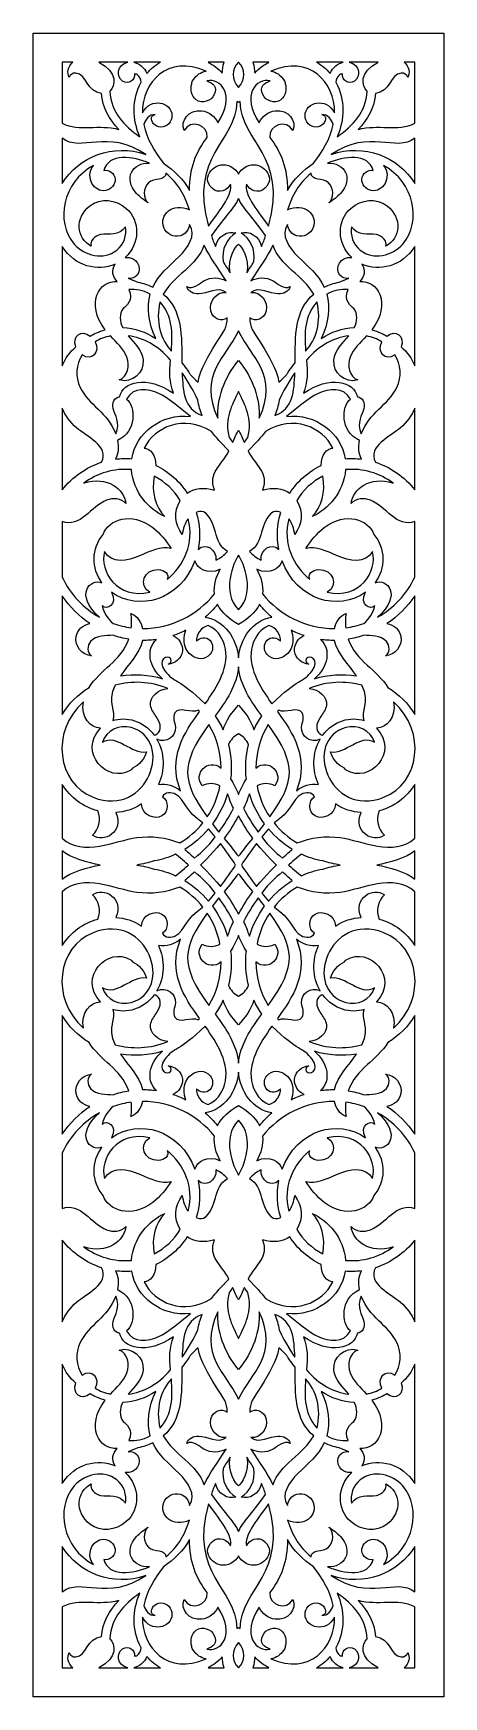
# Model space of a CAD drawing. Header units: millimetres. Extents: x -31 to 31, y -125 to 125.
import ezdxf

# ---------------------------------------------------------------- set-up
doc = ezdxf.new("R2010")
doc.units = ezdxf.units.MM
doc.header["$MEASUREMENT"] = 0
doc.layers.add('layer 1', color=7, linetype='Continuous')

msp = doc.modelspace()

# ---------------------------------------------------------------- linework, layer by layer
at = {"layer": 'layer 1', "color": 250}
for points, knots in [([(-30.6917, 125.1165), (-30.6917, 125.1165), (-30.6917, -124.8834), (-30.6917, -124.8834), (-30.6917, -124.8834), (-30.6917, -124.8834), (30.9626, -124.8834), (30.9626, -124.8834), (30.9626, -124.8834), (30.9626, -124.8834), (30.9626, 125.1165), (30.9626, 125.1165), (30.9626, 125.1165), (30.9626, 125.1165), (-30.6917, 125.1165), (-30.6917, 125.1165)], [0, 0, 0, 0, 0.2, 0.2, 0.2, 0.2, 0.4, 0.4, 0.4, 0.4, 0.6, 0.6, 0.6, 0.6, 1, 1, 1, 1]), ([(-26.3416, 120.7664), (-26.3416, 120.7664), (-24.7706, 120.7664), (-24.7706, 120.7664), (-24.7706, 120.7664), (-25.5233, 120.1459), (-25.6722, 119.145), (-25.2884, 118.4825), (-25.2884, 118.4825), (-25.1982, 118.902), (-24.7345, 119.1669), (-24.3069, 119.1362), (-24.3069, 119.1362), (-22.6813, 119.0205), (-22.6192, 116.2604), (-20.4378, 116.0554), (-20.4378, 116.0554), (-20.3812, 114.0763), (-19.194, 112.1106), (-17.8542, 110.6399), (-17.8542, 110.6399), (-20.8405, 111.5293), (-23.714, 110.2653), (-26.3416, 111.6016), (-26.3416, 111.6016), (-26.3416, 111.6016), (-26.3416, 120.7664), (-26.3416, 120.7664)], [0, 0, 0, 0, 0.125, 0.125, 0.125, 0.125, 0.25, 0.25, 0.25, 0.25, 0.375, 0.375, 0.375, 0.375, 0.5, 0.5, 0.5, 0.5, 0.625, 0.625, 0.625, 0.625, 0.75, 0.75, 0.75, 0.75, 1, 1, 1, 1]), ([(-16.4975, 120.7664), (-18.1521, 120.396), (-18.2874, 118.551), (-17.2797, 117.9287), (-17.2797, 117.9287), (-16.3827, 117.3748), (-15.3351, 118.1107), (-15.4979, 119.0078), (-15.4979, 119.0078), (-15.1195, 119.0078), (-14.6047, 118.7058), (-14.4981, 117.7505), (-14.4981, 117.7505), (-15.9398, 115.051), (-15.7756, 112.1833), (-14.7108, 109.5608), (-14.7108, 109.5608), (-17.0577, 111.3317), (-18.9907, 113.079), (-19.1868, 116.4399), (-19.1868, 116.4399), (-18.3634, 117.1811), (-17.9283, 119.3228), (-20.8672, 120.7664), (-20.8672, 120.7664), (-20.8672, 120.7664), (-16.4975, 120.7664), (-16.4975, 120.7664)], [0, 0, 0, 0, 0.125, 0.125, 0.125, 0.125, 0.25, 0.25, 0.25, 0.25, 0.375, 0.375, 0.375, 0.375, 0.5, 0.5, 0.5, 0.5, 0.625, 0.625, 0.625, 0.625, 0.75, 0.75, 0.75, 0.75, 1, 1, 1, 1]), ([(-11.59, 120.7664), (-12.3465, 120.3515), (-13.0377, 119.7878), (-13.6239, 119.0745), (-13.6239, 119.0745), (-14.0561, 120.0319), (-14.8343, 120.6017), (-15.6105, 120.7664), (-15.6105, 120.7664), (-15.6105, 120.7664), (-11.59, 120.7664), (-11.59, 120.7664)], [0, 0, 0, 0, 0.25, 0.25, 0.25, 0.25, 0.5, 0.5, 0.5, 0.5, 1, 1, 1, 1]), ([(-4.7363, 119.422), (-5.5163, 119.2766), (-6.2009, 118.8551), (-6.6165, 118.1594), (-6.6165, 118.1594), (-6.7961, 117.996), (-6.8961, 117.7904), (-6.8922, 117.5208), (-6.8922, 117.5208), (-7.1374, 116.6682), (-6.9744, 115.6966), (-6.2326, 115.1332), (-6.2326, 115.1332), (-5.3277, 114.4457), (-3.9596, 114.924), (-3.4972, 115.9235), (-3.4972, 115.9235), (-2.9588, 117.0873), (-3.7232, 117.6235), (-4.6301, 117.9608), (-4.6301, 117.9608), (-2.5524, 118.4878), (-0.2111, 115.8102), (-2.9633, 111.651), (-2.9633, 111.651), (-3.3733, 112.613), (-4.3225, 113.3545), (-5.3735, 113.4752), (-5.3735, 113.4752), (-7.3989, 113.7077), (-8.6556, 111.9082), (-8.0126, 110.5133), (-8.0126, 110.5133), (-7.0456, 112.2126), (-4.453, 111.41), (-4.5727, 109.4743), (-4.5727, 109.4743), (-6.2543, 107.2434), (-7.2413, 104.8597), (-7.2093, 101.4924), (-7.2093, 101.4924), (-8.1527, 103.1208), (-9.5279, 104.5305), (-11.118, 105.5761), (-11.118, 105.5761), (-12.5003, 107.2589), (-13.64, 109.2842), (-14.0906, 111.397), (-14.0906, 111.397), (-13.8804, 112.1928), (-13.2172, 112.9185), (-12.4003, 112.9132), (-12.4003, 112.9132), (-12.6504, 112.9174), (-12.8697, 112.7058), (-12.9296, 112.4627), (-12.9296, 112.4627), (-13.0774, 111.8619), (-12.4212, 111.0269), (-11.5224, 110.9997), (-11.5224, 110.9997), (-10.624, 110.9726), (-9.8346, 111.8425), (-9.8579, 112.7411), (-9.8579, 112.7411), (-9.9121, 114.827), (-13.0445, 115.5231), (-14.2959, 113.1799), (-14.2959, 113.1799), (-14.3583, 117.7212), (-10.5292, 121.9831), (-4.7363, 119.422)], [0, 0, 0, 0, 0.05263158, 0.05263158, 0.05263158, 0.05263158, 0.10526316, 0.10526316, 0.10526316, 0.10526316, 0.15789474, 0.15789474, 0.15789474, 0.15789474, 0.21052632, 0.21052632, 0.21052632, 0.21052632, 0.26315789, 0.26315789, 0.26315789, 0.26315789, 0.31578947, 0.31578947, 0.31578947, 0.31578947, 0.36842105, 0.36842105, 0.36842105, 0.36842105, 0.42105263, 0.42105263, 0.42105263, 0.42105263, 0.47368421, 0.47368421, 0.47368421, 0.47368421, 0.52631579, 0.52631579, 0.52631579, 0.52631579, 0.57894737, 0.57894737, 0.57894737, 0.57894737, 0.63157895, 0.63157895, 0.63157895, 0.63157895, 0.68421053, 0.68421053, 0.68421053, 0.68421053, 0.73684211, 0.73684211, 0.73684211, 0.73684211, 0.78947368, 0.78947368, 0.78947368, 0.78947368, 0.84210526, 0.84210526, 0.84210526, 0.84210526, 0.89473684, 0.89473684, 0.89473684, 0.89473684, 1, 1, 1, 1]), ([(-1.9997, 120.7664), (-2.2444, 120.1282), (-2.299, 119.6911), (-2.2998, 119.145), (-2.2998, 119.145), (-2.9316, 119.8195), (-3.6584, 120.3621), (-4.4409, 120.7664), (-4.4409, 120.7664), (-4.4409, 120.7664), (-1.9997, 120.7664), (-1.9997, 120.7664)], [0, 0, 0, 0, 0.25, 0.25, 0.25, 0.25, 0.5, 0.5, 0.5, 0.5, 1, 1, 1, 1]), ([(0.12, 120.7664), (0.12, 120.7664), (0.1508, 120.7664), (0.1508, 120.7664), (0.1508, 120.7664), (1.1339, 119.7345), (1.2449, 118.1883), (0.1355, 116.9613), (0.1355, 116.9613), (-0.9741, 118.1883), (-0.8631, 119.7345), (0.12, 120.7664)], [0, 0, 0, 0, 0.25, 0.25, 0.25, 0.25, 0.5, 0.5, 0.5, 0.5, 1, 1, 1, 1]), ([(4.9008, 117.9608), (3.994, 117.6235), (3.2296, 117.0873), (3.768, 115.9235), (3.768, 115.9235), (4.2306, 114.924), (5.5986, 114.4457), (6.5035, 115.1332), (6.5035, 115.1332), (7.2454, 115.6966), (7.4084, 116.6682), (7.1632, 117.5208), (7.1632, 117.5208), (7.1671, 117.7904), (7.0669, 117.996), (6.8873, 118.1594), (6.8873, 118.1594), (6.4717, 118.8551), (5.787, 119.2766), (5.007, 119.422), (5.007, 119.422), (10.8, 121.9831), (14.629, 117.7212), (14.5669, 113.1799), (14.5669, 113.1799), (13.3153, 115.5231), (10.1829, 114.827), (10.129, 112.7411), (10.129, 112.7411), (10.1053, 111.8425), (10.8949, 110.9726), (11.7934, 110.9997), (11.7934, 110.9997), (12.6923, 111.0269), (13.3481, 111.8619), (13.2003, 112.4627), (13.2003, 112.4627), (13.1406, 112.7058), (12.9212, 112.9174), (12.6711, 112.9132), (12.6711, 112.9132), (13.4878, 112.9185), (14.1513, 112.1928), (14.3616, 111.397), (14.3616, 111.397), (13.9108, 109.2845), (12.7713, 107.2589), (11.3887, 105.5761), (11.3887, 105.5761), (9.7988, 104.5305), (8.4236, 103.1208), (7.4803, 101.4924), (7.4803, 101.4924), (7.5121, 104.8597), (6.525, 107.2434), (4.8437, 109.4743), (4.8437, 109.4743), (4.7237, 111.41), (7.3166, 112.2126), (8.2832, 110.5133), (8.2832, 110.5133), (8.9264, 111.9082), (7.6698, 113.7077), (5.6445, 113.4752), (5.6445, 113.4752), (4.5932, 113.3545), (3.6442, 112.613), (3.2341, 111.651), (3.2341, 111.651), (0.4819, 115.8102), (2.8232, 118.4878), (4.9008, 117.9608)], [0, 0, 0, 0, 0.05263158, 0.05263158, 0.05263158, 0.05263158, 0.10526316, 0.10526316, 0.10526316, 0.10526316, 0.15789474, 0.15789474, 0.15789474, 0.15789474, 0.21052632, 0.21052632, 0.21052632, 0.21052632, 0.26315789, 0.26315789, 0.26315789, 0.26315789, 0.31578947, 0.31578947, 0.31578947, 0.31578947, 0.36842105, 0.36842105, 0.36842105, 0.36842105, 0.42105263, 0.42105263, 0.42105263, 0.42105263, 0.47368421, 0.47368421, 0.47368421, 0.47368421, 0.52631579, 0.52631579, 0.52631579, 0.52631579, 0.57894737, 0.57894737, 0.57894737, 0.57894737, 0.63157895, 0.63157895, 0.63157895, 0.63157895, 0.68421053, 0.68421053, 0.68421053, 0.68421053, 0.73684211, 0.73684211, 0.73684211, 0.73684211, 0.78947368, 0.78947368, 0.78947368, 0.78947368, 0.84210526, 0.84210526, 0.84210526, 0.84210526, 0.89473684, 0.89473684, 0.89473684, 0.89473684, 1, 1, 1, 1]), ([(4.7117, 120.7664), (3.9292, 120.3621), (3.2024, 119.8195), (2.5706, 119.145), (2.5706, 119.145), (2.5698, 119.6911), (2.5152, 120.1282), (2.2705, 120.7664), (2.2705, 120.7664), (2.2705, 120.7664), (4.7117, 120.7664), (4.7117, 120.7664)], [0, 0, 0, 0, 0.25, 0.25, 0.25, 0.25, 0.5, 0.5, 0.5, 0.5, 1, 1, 1, 1]), ([(15.8814, 120.7664), (15.1053, 120.6017), (14.327, 120.0319), (13.8949, 119.0745), (13.8949, 119.0745), (13.3086, 119.7878), (12.6175, 120.3515), (11.8608, 120.7664), (11.8608, 120.7664), (11.8608, 120.7664), (15.8814, 120.7664), (15.8814, 120.7664)], [0, 0, 0, 0, 0.25, 0.25, 0.25, 0.25, 0.5, 0.5, 0.5, 0.5, 1, 1, 1, 1]), ([(16.7683, 120.7664), (16.7683, 120.7664), (21.1381, 120.7664), (21.1381, 120.7664), (21.1381, 120.7664), (18.1991, 119.3228), (18.6341, 117.1811), (19.4578, 116.4399), (19.4578, 116.4399), (19.2617, 113.079), (17.3285, 111.3317), (14.9818, 109.5608), (14.9818, 109.5608), (16.0465, 112.1833), (16.2105, 115.051), (14.7687, 117.7505), (14.7687, 117.7505), (14.8756, 118.7058), (15.3903, 119.0078), (15.7688, 119.0078), (15.7688, 119.0078), (15.6058, 118.1107), (16.6536, 117.3748), (17.5504, 117.9287), (17.5504, 117.9287), (18.5582, 118.551), (18.4228, 120.396), (16.7683, 120.7664)], [0, 0, 0, 0, 0.125, 0.125, 0.125, 0.125, 0.25, 0.25, 0.25, 0.25, 0.375, 0.375, 0.375, 0.375, 0.5, 0.5, 0.5, 0.5, 0.625, 0.625, 0.625, 0.625, 0.75, 0.75, 0.75, 0.75, 1, 1, 1, 1]), ([(24.5777, 119.1362), (25.0053, 119.1669), (25.4692, 118.902), (25.5591, 118.4825), (25.5591, 118.4825), (25.9429, 119.145), (25.7941, 120.1459), (25.0416, 120.7664), (25.0416, 120.7664), (25.0416, 120.7664), (26.6125, 120.7664), (26.6125, 120.7664), (26.6125, 120.7664), (26.6125, 120.7664), (26.6125, 111.6016), (26.6125, 111.6016), (26.6125, 111.6016), (23.9847, 110.2653), (21.1113, 111.5293), (18.125, 110.6399), (18.125, 110.6399), (19.4649, 112.1106), (20.652, 114.0763), (20.7084, 116.0554), (20.7084, 116.0554), (22.89, 116.2604), (22.9521, 119.0205), (24.5777, 119.1362)], [0, 0, 0, 0, 0.125, 0.125, 0.125, 0.125, 0.25, 0.25, 0.25, 0.25, 0.375, 0.375, 0.375, 0.375, 0.5, 0.5, 0.5, 0.5, 0.625, 0.625, 0.625, 0.625, 0.75, 0.75, 0.75, 0.75, 1, 1, 1, 1]), ([(4.6539, 96.1111), (2.579, 99.0272), (0.9994, 100.9114), (1.317, 102.4523), (1.317, 102.4523), (1.7738, 101.4931), (3.1136, 100.9191), (4.1052, 101.8325), (4.1052, 101.8325), (5.9165, 103.5008), (3.6551, 105.9593), (1.6402, 105.2304), (1.6402, 105.2304), (0.931, 104.974), (0.4416, 104.5178), (0.1355, 103.9583), (0.1355, 103.9583), (-0.1707, 104.5178), (-0.6602, 104.974), (-1.3693, 105.2304), (-1.3693, 105.2304), (-3.3843, 105.9593), (-5.6458, 103.5008), (-3.8344, 101.8325), (-3.8344, 101.8325), (-2.8426, 100.9191), (-1.503, 101.4931), (-1.0462, 102.4523), (-1.0462, 102.4523), (-0.7285, 100.9114), (-2.3082, 99.0272), (-4.3831, 96.1111), (-4.3831, 96.1111), (-7.3484, 106.9188), (-0.3081, 108.6308), (-0.097, 114.8429), (-0.097, 114.8429), (-0.0207, 114.7903), (0.0557, 114.7378), (0.1355, 114.6891), (0.1355, 114.6891), (0.2151, 114.7378), (0.2915, 114.7903), (0.3678, 114.8429), (0.3678, 114.8429), (0.5789, 108.6308), (7.6193, 106.9188), (4.6539, 96.1111)], [0, 0, 0, 0, 0.07692308, 0.07692308, 0.07692308, 0.07692308, 0.15384615, 0.15384615, 0.15384615, 0.15384615, 0.23076923, 0.23076923, 0.23076923, 0.23076923, 0.30769231, 0.30769231, 0.30769231, 0.30769231, 0.38461538, 0.38461538, 0.38461538, 0.38461538, 0.46153846, 0.46153846, 0.46153846, 0.46153846, 0.53846154, 0.53846154, 0.53846154, 0.53846154, 0.61538462, 0.61538462, 0.61538462, 0.61538462, 0.69230769, 0.69230769, 0.69230769, 0.69230769, 0.76923077, 0.76923077, 0.76923077, 0.76923077, 0.84615385, 0.84615385, 0.84615385, 0.84615385, 1, 1, 1, 1]), ([(-26.3416, 109.3502), (-23.511, 107.0984), (-19.618, 110.8491), (-13.799, 106.9114), (-13.799, 106.9114), (-18.6874, 108.6291), (-23.9031, 106.566), (-26.3416, 102.5363), (-26.3416, 102.5363), (-26.3416, 102.5363), (-26.3416, 109.3502), (-26.3416, 109.3502)], [0, 0, 0, 0, 0.25, 0.25, 0.25, 0.25, 0.5, 0.5, 0.5, 0.5, 1, 1, 1, 1]), ([(14.0699, 106.9114), (19.8889, 110.8491), (23.7818, 107.0984), (26.6125, 109.3502), (26.6125, 109.3502), (26.6125, 109.3502), (26.6125, 102.5363), (26.6125, 102.5363), (26.6125, 102.5363), (24.1741, 106.566), (18.9583, 108.6291), (14.0699, 106.9114)], [0, 0, 0, 0, 0.25, 0.25, 0.25, 0.25, 0.5, 0.5, 0.5, 0.5, 1, 1, 1, 1]), ([(-19.7887, 101.4811), (-18.992, 101.6286), (-18.3368, 102.405), (-18.4028, 103.2129), (-18.4028, 103.2129), (-18.4689, 104.0204), (-19.3186, 104.6967), (-20.1072, 104.5097), (-20.1072, 104.5097), (-19.3784, 107.1157), (-15.6974, 106.6546), (-13.2431, 105.5888), (-13.2431, 105.5888), (-15.7889, 105.7712), (-17.2219, 103.257), (-15.1948, 101.0525), (-15.1948, 101.0525), (-14.6912, 100.505), (-14.0673, 100.0689), (-13.453, 99.6421), (-13.453, 99.6421), (-14.2693, 100.39), (-14.1863, 101.8286), (-13.4083, 102.6163), (-13.4083, 102.6163), (-12.5826, 103.4521), (-10.7302, 102.8844), (-10.7955, 104.0917), (-10.7955, 104.0917), (-8.9141, 102.5465), (-7.9553, 100.7847), (-7.2347, 98.5806), (-7.2347, 98.5806), (-9.6979, 99.7909), (-11.822, 97.8291), (-11.0828, 95.9234), (-11.0828, 95.9234), (-10.7163, 94.9783), (-9.5862, 94.392), (-8.6109, 94.669), (-8.6109, 94.669), (-7.8587, 94.8827), (-7.2986, 95.6021), (-7.2062, 96.3676), (-7.2062, 96.3676), (-6.1846, 94.7335), (-7.4197, 92.9061), (-8.7985, 91.5571), (-8.7985, 91.5571), (-10.3171, 90.074), (-11.8952, 88.7913), (-12.7445, 86.9611), (-12.7445, 86.9611), (-13.4162, 87.2924), (-14.1968, 87.569), (-14.9873, 87.6984), (-14.9873, 87.6984), (-15.472, 87.8995), (-15.957, 88.1002), (-16.4419, 88.3013), (-16.4419, 88.3013), (-15.9604, 88.2103), (-15.4193, 88.3923), (-15.1065, 88.7793), (-15.1065, 88.7793), (-14.2255, 89.8698), (-15.2066, 91.6248), (-16.8739, 91.4227), (-16.8739, 91.4227), (-14.6855, 93.4501), (-14.5279, 96.9257), (-16.7963, 98.8554), (-16.7963, 98.8554), (-18.3052, 100.1388), (-20.5602, 100.4344), (-22.1743, 99.1771), (-22.1743, 99.1771), (-24.5087, 97.3585), (-24.2224, 94.3846), (-21.9856, 93.1062), (-21.9856, 93.1062), (-22.2916, 93.9041), (-21.419, 94.6975), (-20.5781, 94.8513), (-20.5781, 94.8513), (-19.3237, 95.0814), (-17.8224, 94.5335), (-16.8406, 96.0367), (-16.8406, 96.0367), (-16.6027, 94.7998), (-17.075, 93.3901), (-18.1566, 92.5262), (-18.1566, 92.5262), (-20.1124, 90.9637), (-22.9979, 91.6379), (-24.5383, 93.4385), (-24.5383, 93.4385), (-27.4524, 96.8449), (-26.2506, 102.7158), (-21.6627, 105.2611), (-21.6627, 105.2611), (-22.9833, 103.3572), (-21.5393, 101.1565), (-19.7887, 101.4811)], [0, 0, 0, 0, 0.03703704, 0.03703704, 0.03703704, 0.03703704, 0.07407407, 0.07407407, 0.07407407, 0.07407407, 0.11111111, 0.11111111, 0.11111111, 0.11111111, 0.14814815, 0.14814815, 0.14814815, 0.14814815, 0.18518519, 0.18518519, 0.18518519, 0.18518519, 0.22222222, 0.22222222, 0.22222222, 0.22222222, 0.25925926, 0.25925926, 0.25925926, 0.25925926, 0.2962963, 0.2962963, 0.2962963, 0.2962963, 0.33333333, 0.33333333, 0.33333333, 0.33333333, 0.37037037, 0.37037037, 0.37037037, 0.37037037, 0.40740741, 0.40740741, 0.40740741, 0.40740741, 0.44444444, 0.44444444, 0.44444444, 0.44444444, 0.48148148, 0.48148148, 0.48148148, 0.48148148, 0.51851852, 0.51851852, 0.51851852, 0.51851852, 0.55555556, 0.55555556, 0.55555556, 0.55555556, 0.59259259, 0.59259259, 0.59259259, 0.59259259, 0.62962963, 0.62962963, 0.62962963, 0.62962963, 0.66666667, 0.66666667, 0.66666667, 0.66666667, 0.7037037, 0.7037037, 0.7037037, 0.7037037, 0.74074074, 0.74074074, 0.74074074, 0.74074074, 0.77777778, 0.77777778, 0.77777778, 0.77777778, 0.81481481, 0.81481481, 0.81481481, 0.81481481, 0.85185185, 0.85185185, 0.85185185, 0.85185185, 0.88888889, 0.88888889, 0.88888889, 0.88888889, 0.92592593, 0.92592593, 0.92592593, 0.92592593, 1, 1, 1, 1]), ([(7.5054, 98.5806), (8.2261, 100.7847), (9.1849, 102.5465), (11.0663, 104.0917), (11.0663, 104.0917), (11.001, 102.8844), (12.8535, 103.4521), (13.679, 102.6163), (13.679, 102.6163), (14.4572, 101.8286), (14.5401, 100.39), (13.7238, 99.6421), (13.7238, 99.6421), (14.338, 100.0689), (14.962, 100.505), (15.4654, 101.0525), (15.4654, 101.0525), (17.4925, 103.257), (16.0595, 105.7712), (13.5139, 105.5888), (13.5139, 105.5888), (15.9682, 106.6546), (19.6494, 107.1157), (20.3779, 104.5097), (20.3779, 104.5097), (19.5894, 104.6967), (18.7396, 104.0204), (18.6736, 103.2129), (18.6736, 103.2129), (18.6076, 102.405), (19.2627, 101.6286), (20.0597, 101.4811), (20.0597, 101.4811), (21.8102, 101.1565), (23.2541, 103.3572), (21.9336, 105.2611), (21.9336, 105.2611), (26.5215, 102.7158), (27.7234, 96.8449), (24.8091, 93.4385), (24.8091, 93.4385), (23.2689, 91.6379), (20.3832, 90.9637), (18.4274, 92.5262), (18.4274, 92.5262), (17.3457, 93.3901), (16.8737, 94.7998), (17.1115, 96.0367), (17.1115, 96.0367), (18.0933, 94.5335), (19.5944, 95.0814), (20.8488, 94.8513), (20.8488, 94.8513), (21.6899, 94.6975), (22.5623, 93.9041), (22.2564, 93.1062), (22.2564, 93.1062), (24.4934, 94.3846), (24.7795, 97.3585), (22.4452, 99.1771), (22.4452, 99.1771), (20.8308, 100.4344), (18.5759, 100.1388), (17.0671, 98.8554), (17.0671, 98.8554), (14.7987, 96.9257), (14.9564, 93.4501), (17.1447, 91.4227), (17.1447, 91.4227), (15.4774, 91.6248), (14.4964, 89.8698), (15.3772, 88.7793), (15.3772, 88.7793), (15.6902, 88.3923), (16.2313, 88.2103), (16.7125, 88.3013), (16.7125, 88.3013), (16.2278, 88.1002), (15.7431, 87.8995), (15.258, 87.6984), (15.258, 87.6984), (14.4674, 87.569), (13.6871, 87.2924), (13.0154, 86.9611), (13.0154, 86.9611), (12.1663, 88.7913), (10.5879, 90.074), (9.0692, 91.5571), (9.0692, 91.5571), (7.6906, 92.9061), (6.4555, 94.7335), (7.4768, 96.3676), (7.4768, 96.3676), (7.5696, 95.6021), (8.1294, 94.8827), (8.8819, 94.669), (8.8819, 94.669), (9.857, 94.392), (10.9873, 94.9783), (11.3538, 95.9234), (11.3538, 95.9234), (12.0929, 97.8291), (9.9688, 99.7909), (7.5054, 98.5806)], [0, 0, 0, 0, 0.03703704, 0.03703704, 0.03703704, 0.03703704, 0.07407407, 0.07407407, 0.07407407, 0.07407407, 0.11111111, 0.11111111, 0.11111111, 0.11111111, 0.14814815, 0.14814815, 0.14814815, 0.14814815, 0.18518519, 0.18518519, 0.18518519, 0.18518519, 0.22222222, 0.22222222, 0.22222222, 0.22222222, 0.25925926, 0.25925926, 0.25925926, 0.25925926, 0.2962963, 0.2962963, 0.2962963, 0.2962963, 0.33333333, 0.33333333, 0.33333333, 0.33333333, 0.37037037, 0.37037037, 0.37037037, 0.37037037, 0.40740741, 0.40740741, 0.40740741, 0.40740741, 0.44444444, 0.44444444, 0.44444444, 0.44444444, 0.48148148, 0.48148148, 0.48148148, 0.48148148, 0.51851852, 0.51851852, 0.51851852, 0.51851852, 0.55555556, 0.55555556, 0.55555556, 0.55555556, 0.59259259, 0.59259259, 0.59259259, 0.59259259, 0.62962963, 0.62962963, 0.62962963, 0.62962963, 0.66666667, 0.66666667, 0.66666667, 0.66666667, 0.7037037, 0.7037037, 0.7037037, 0.7037037, 0.74074074, 0.74074074, 0.74074074, 0.74074074, 0.77777778, 0.77777778, 0.77777778, 0.77777778, 0.81481481, 0.81481481, 0.81481481, 0.81481481, 0.85185185, 0.85185185, 0.85185185, 0.85185185, 0.88888889, 0.88888889, 0.88888889, 0.88888889, 0.92592593, 0.92592593, 0.92592593, 0.92592593, 1, 1, 1, 1]), ([(-3.3201, 93.0931), (-3.5462, 93.6209), (-3.7551, 94.1595), (-3.9447, 94.7074), (-3.9447, 94.7074), (-1.6444, 97.9463), (-0.5333, 98.7559), (0.1355, 100.2947), (0.1355, 100.2947), (0.8042, 98.7559), (1.9154, 97.9463), (4.2156, 94.7074), (4.2156, 94.7074), (4.026, 94.1595), (3.817, 93.6209), (3.5909, 93.0931), (3.5909, 93.0931), (3.2241, 94.7078), (1.6956, 95.4634), (0.5272, 95.1202), (0.5272, 95.1202), (1.8342, 94.2774), (2.7471, 92.6401), (2.4586, 90.8082), (2.4586, 90.8082), (2.122, 90.2335), (1.7562, 89.6757), (1.3797, 89.1244), (1.3797, 89.1244), (1.8008, 91.3366), (0.5718, 93.0896), (0.1355, 93.412), (0.1355, 93.412), (-0.3009, 93.0896), (-1.53, 91.3366), (-1.1089, 89.1244), (-1.1089, 89.1244), (-1.4854, 89.6757), (-1.8513, 90.2335), (-2.1878, 90.8082), (-2.1878, 90.8082), (-2.4763, 92.6401), (-1.5634, 94.2774), (-0.2565, 95.1202), (-0.2565, 95.1202), (-1.4247, 95.4634), (-2.9533, 94.7078), (-3.3201, 93.0931)], [0, 0, 0, 0, 0.07692308, 0.07692308, 0.07692308, 0.07692308, 0.15384615, 0.15384615, 0.15384615, 0.15384615, 0.23076923, 0.23076923, 0.23076923, 0.23076923, 0.30769231, 0.30769231, 0.30769231, 0.30769231, 0.38461538, 0.38461538, 0.38461538, 0.38461538, 0.46153846, 0.46153846, 0.46153846, 0.46153846, 0.53846154, 0.53846154, 0.53846154, 0.53846154, 0.61538462, 0.61538462, 0.61538462, 0.61538462, 0.69230769, 0.69230769, 0.69230769, 0.69230769, 0.76923077, 0.76923077, 0.76923077, 0.76923077, 0.84615385, 0.84615385, 0.84615385, 0.84615385, 1, 1, 1, 1]), ([(-26.3416, 93.0508), (-24.4296, 90.0656), (-21.0057, 89.2771), (-18.4135, 90.418), (-18.4135, 90.418), (-18.9873, 89.5181), (-18.7778, 88.4876), (-18.0706, 87.8036), (-18.0706, 87.8036), (-20.7531, 88.0738), (-22.9388, 84.5037), (-19.8769, 80.5533), (-19.8769, 80.5533), (-20.9179, 80.27), (-21.588, 79.9384), (-22.1251, 79.6022), (-22.1251, 79.6022), (-23.4925, 80.7152), (-24.9043, 79.532), (-24.2968, 78.0133), (-24.2968, 78.0133), (-25.1969, 77.2417), (-25.8855, 76.2427), (-26.3416, 75.1402), (-26.3416, 75.1402), (-26.3416, 75.1402), (-26.3416, 93.0508), (-26.3416, 93.0508)], [0, 0, 0, 0, 0.125, 0.125, 0.125, 0.125, 0.25, 0.25, 0.25, 0.25, 0.375, 0.375, 0.375, 0.375, 0.5, 0.5, 0.5, 0.5, 0.625, 0.625, 0.625, 0.625, 0.75, 0.75, 0.75, 0.75, 1, 1, 1, 1]), ([(-5.0851, 93.2), (-5.0717, 93.2166), (-5.0584, 93.2328), (-5.045, 93.249), (-5.045, 93.249), (-4.1384, 91.4795), (-3.0638, 89.9989), (-1.7154, 87.9094), (-1.7154, 87.9094), (-2.7112, 88.4594), (-3.9682, 88.5204), (-5.0568, 87.9041), (-5.0568, 87.9041), (-5.6745, 87.5541), (-6.6891, 86.5568), (-7.6106, 87.0401), (-7.6106, 87.0401), (-7.4638, 86.2898), (-6.588, 85.8961), (-5.8245, 85.9335), (-5.8245, 85.9335), (-4.6546, 85.9913), (-2.8244, 87.0945), (-1.7187, 86.1737), (-1.7187, 86.1737), (-3.2075, 86.3187), (-4.3662, 84.7503), (-4.0329, 83.3892), (-4.0329, 83.3892), (-3.7303, 82.1528), (-2.3909, 81.7037), (-1.573, 82.3503), (-1.573, 82.3503), (-1.5344, 80.8436), (-2.0071, 80.5356), (-3.2976, 78.3791), (-3.2976, 78.3791), (-4.3472, 76.6254), (-5.5956, 74.7589), (-5.9384, 72.705), (-5.9384, 72.705), (-7.7792, 74.3761), (-6.6898, 73.4617), (-8.3641, 75.5833), (-8.3641, 75.5833), (-8.4089, 79.6523), (-8.2546, 83.4115), (-11.1563, 85.918), (-11.1563, 85.918), (-9.6467, 88.6396), (-5.9998, 90.2896), (-5.0851, 93.2)], [0, 0, 0, 0, 0.07142857, 0.07142857, 0.07142857, 0.07142857, 0.14285714, 0.14285714, 0.14285714, 0.14285714, 0.21428571, 0.21428571, 0.21428571, 0.21428571, 0.28571429, 0.28571429, 0.28571429, 0.28571429, 0.35714286, 0.35714286, 0.35714286, 0.35714286, 0.42857143, 0.42857143, 0.42857143, 0.42857143, 0.5, 0.5, 0.5, 0.5, 0.57142857, 0.57142857, 0.57142857, 0.57142857, 0.64285714, 0.64285714, 0.64285714, 0.64285714, 0.71428571, 0.71428571, 0.71428571, 0.71428571, 0.78571429, 0.78571429, 0.78571429, 0.78571429, 0.85714286, 0.85714286, 0.85714286, 0.85714286, 1, 1, 1, 1]), ([(11.4272, 85.918), (8.5252, 83.4115), (8.6798, 79.6523), (8.635, 75.5833), (8.635, 75.5833), (6.9607, 73.4617), (8.0501, 74.3761), (6.2093, 72.705), (6.2093, 72.705), (5.8664, 74.7589), (4.6179, 76.6254), (3.5684, 78.3791), (3.5684, 78.3791), (2.2779, 80.5356), (1.8053, 80.8436), (1.8438, 82.3503), (1.8438, 82.3503), (2.6617, 81.7037), (4.0012, 82.1528), (4.3038, 83.3892), (4.3038, 83.3892), (4.6369, 84.7503), (3.4783, 86.3187), (1.9895, 86.1737), (1.9895, 86.1737), (3.0952, 87.0945), (4.9255, 85.9913), (6.0953, 85.9335), (6.0953, 85.9335), (6.8587, 85.8961), (7.7347, 86.2898), (7.8814, 87.0401), (7.8814, 87.0401), (6.96, 86.5568), (5.9454, 87.5541), (5.3277, 87.9041), (5.3277, 87.9041), (4.239, 88.5204), (2.9819, 88.4594), (1.9862, 87.9094), (1.9862, 87.9094), (3.3346, 89.9989), (4.4092, 91.4795), (5.3157, 93.249), (5.3157, 93.249), (5.3291, 93.2328), (5.3425, 93.2166), (5.3559, 93.2), (5.3559, 93.2), (6.2706, 90.2896), (9.9177, 88.6396), (11.4272, 85.918)], [0, 0, 0, 0, 0.07142857, 0.07142857, 0.07142857, 0.07142857, 0.14285714, 0.14285714, 0.14285714, 0.14285714, 0.21428571, 0.21428571, 0.21428571, 0.21428571, 0.28571429, 0.28571429, 0.28571429, 0.28571429, 0.35714286, 0.35714286, 0.35714286, 0.35714286, 0.42857143, 0.42857143, 0.42857143, 0.42857143, 0.5, 0.5, 0.5, 0.5, 0.57142857, 0.57142857, 0.57142857, 0.57142857, 0.64285714, 0.64285714, 0.64285714, 0.64285714, 0.71428571, 0.71428571, 0.71428571, 0.71428571, 0.78571429, 0.78571429, 0.78571429, 0.78571429, 0.85714286, 0.85714286, 0.85714286, 0.85714286, 1, 1, 1, 1]), ([(24.5678, 78.0133), (25.1753, 79.532), (23.7635, 80.7152), (22.3958, 79.6022), (22.3958, 79.6022), (21.8588, 79.9384), (21.1889, 80.27), (20.1479, 80.5533), (20.1479, 80.5533), (23.2096, 84.5037), (21.0238, 88.0738), (18.3413, 87.8036), (18.3413, 87.8036), (19.0486, 88.4876), (19.2582, 89.5181), (18.6842, 90.418), (18.6842, 90.418), (21.2764, 89.2771), (24.7005, 90.0656), (26.6125, 93.0508), (26.6125, 93.0508), (26.6125, 93.0508), (26.6125, 75.1402), (26.6125, 75.1402), (26.6125, 75.1402), (26.1564, 76.2427), (25.4678, 77.2417), (24.5678, 78.0133)], [0, 0, 0, 0, 0.125, 0.125, 0.125, 0.125, 0.25, 0.25, 0.25, 0.25, 0.375, 0.375, 0.375, 0.375, 0.5, 0.5, 0.5, 0.5, 0.625, 0.625, 0.625, 0.625, 0.75, 0.75, 0.75, 0.75, 1, 1, 1, 1]), ([(-16.3584, 86.6288), (-15.1748, 86.6076), (-14.2995, 86.5568), (-13.1298, 85.9007), (-13.1298, 85.9007), (-13.6511, 83.9741), (-13.4609, 81.6208), (-12.2863, 79.2476), (-12.2863, 79.2476), (-13.7977, 80.2171), (-15.4671, 80.8238), (-17.262, 80.8736), (-17.262, 80.8736), (-17.7228, 81.7947), (-17.8107, 82.9641), (-17.1669, 83.7452), (-17.1669, 83.7452), (-16.8673, 84.1086), (-15.489, 84.9468), (-16.3584, 86.6288)], [0, 0, 0, 0, 0.16666667, 0.16666667, 0.16666667, 0.16666667, 0.33333333, 0.33333333, 0.33333333, 0.33333333, 0.5, 0.5, 0.5, 0.5, 0.66666667, 0.66666667, 0.66666667, 0.66666667, 1, 1, 1, 1]), ([(13.4006, 85.9007), (14.5701, 86.5568), (15.4457, 86.6076), (16.6293, 86.6288), (16.6293, 86.6288), (15.7597, 84.9468), (17.138, 84.1086), (17.4378, 83.7452), (17.4378, 83.7452), (18.0816, 82.9641), (17.9938, 81.7947), (17.5327, 80.8736), (17.5327, 80.8736), (15.7378, 80.8238), (14.0684, 80.2171), (12.5571, 79.2476), (12.5571, 79.2476), (13.7319, 81.6208), (13.922, 83.9741), (13.4006, 85.9007)], [0, 0, 0, 0, 0.16666667, 0.16666667, 0.16666667, 0.16666667, 0.33333333, 0.33333333, 0.33333333, 0.33333333, 0.5, 0.5, 0.5, 0.5, 0.66666667, 0.66666667, 0.66666667, 0.66666667, 1, 1, 1, 1]), ([(-9.9531, 77.3649), (-11.5117, 78.8977), (-12.4051, 81.9302), (-11.6454, 84.7319), (-11.6454, 84.7319), (-9.7876, 82.7412), (-9.7146, 80.07), (-9.9531, 77.3649)], [0, 0, 0, 0, 0.33333333, 0.33333333, 0.33333333, 0.33333333, 1, 1, 1, 1]), ([(11.9161, 84.7319), (12.676, 81.9302), (11.7824, 78.8977), (10.2239, 77.3649), (10.2239, 77.3649), (9.9854, 80.07), (10.0584, 82.7412), (11.9161, 84.7319)], [0, 0, 0, 0, 0.33333333, 0.33333333, 0.33333333, 0.33333333, 1, 1, 1, 1]), ([(-2.9702, 67.2472), (-5.9402, 73.7549), (-1.7917, 76.4635), (0.1355, 80.3896), (0.1355, 80.3896), (2.0627, 76.4635), (6.211, 73.7549), (3.241, 67.2472), (3.241, 67.2472), (3.3613, 70.0535), (2.3526, 73.346), (0.1355, 75.9537), (0.1355, 75.9537), (-2.0818, 73.346), (-3.0905, 70.0535), (-2.9702, 67.2472)], [0, 0, 0, 0, 0.2, 0.2, 0.2, 0.2, 0.4, 0.4, 0.4, 0.4, 0.6, 0.6, 0.6, 0.6, 1, 1, 1, 1]), ([(-21.4088, 78.7432), (-20.6934, 79.1958), (-19.9078, 79.4829), (-19.0898, 79.629), (-19.0898, 79.629), (-18.1639, 78.6324), (-17.1123, 77.7039), (-16.6307, 76.4455), (-16.6307, 76.4455), (-16.1507, 75.1914), (-16.5098, 73.4797), (-17.767, 73.0077), (-17.767, 73.0077), (-15.8571, 72.4828), (-14.0003, 74.0505), (-14.1964, 76.0208), (-14.1964, 76.0208), (-14.3432, 77.4954), (-15.5886, 78.631), (-16.4302, 79.6463), (-16.4302, 79.6463), (-14.0871, 79.2977), (-12.0181, 78.2669), (-10.0919, 75.9735), (-10.0919, 75.9735), (-10.2708, 74.2696), (-10.2548, 72.6408), (-9.6325, 71.0251), (-9.6325, 71.0251), (-13.6063, 73.8145), (-17.2457, 72.7336), (-17.7243, 70.4836), (-17.7243, 70.4836), (-18.5594, 70.4067), (-18.8558, 69.5491), (-18.6798, 68.7363), (-18.6798, 68.7363), (-18.4595, 67.7181), (-17.5445, 66.6651), (-18.3093, 64.9002), (-18.3093, 64.9002), (-19.4969, 68.1175), (-22.3693, 69.2259), (-23.6671, 71.8975), (-23.6671, 71.8975), (-24.4406, 73.4896), (-24.2328, 75.3142), (-23.3416, 76.7824), (-23.3416, 76.7824), (-21.8805, 75.7273), (-20.6086, 77.2562), (-21.4088, 78.7432)], [0, 0, 0, 0, 0.07142857, 0.07142857, 0.07142857, 0.07142857, 0.14285714, 0.14285714, 0.14285714, 0.14285714, 0.21428571, 0.21428571, 0.21428571, 0.21428571, 0.28571429, 0.28571429, 0.28571429, 0.28571429, 0.35714286, 0.35714286, 0.35714286, 0.35714286, 0.42857143, 0.42857143, 0.42857143, 0.42857143, 0.5, 0.5, 0.5, 0.5, 0.57142857, 0.57142857, 0.57142857, 0.57142857, 0.64285714, 0.64285714, 0.64285714, 0.64285714, 0.71428571, 0.71428571, 0.71428571, 0.71428571, 0.78571429, 0.78571429, 0.78571429, 0.78571429, 0.85714286, 0.85714286, 0.85714286, 0.85714286, 1, 1, 1, 1]), ([(23.6125, 76.7824), (24.5036, 75.3142), (24.7114, 73.4896), (23.9381, 71.8975), (23.9381, 71.8975), (22.6402, 69.2259), (19.7679, 68.1175), (18.5801, 64.9002), (18.5801, 64.9002), (17.8153, 66.6651), (18.7304, 67.7181), (18.9505, 68.7363), (18.9505, 68.7363), (19.1266, 69.5491), (18.8302, 70.4067), (17.9952, 70.4836), (17.9952, 70.4836), (17.5165, 72.7336), (13.8772, 73.8145), (9.9032, 71.0251), (9.9032, 71.0251), (10.5255, 72.6408), (10.5417, 74.2696), (10.3625, 75.9735), (10.3625, 75.9735), (12.289, 78.2669), (14.3581, 79.2977), (16.7012, 79.6463), (16.7012, 79.6463), (15.8595, 78.631), (14.6142, 77.4954), (14.4674, 76.0208), (14.4674, 76.0208), (14.2713, 74.0505), (16.128, 72.4828), (18.0379, 73.0077), (18.0379, 73.0077), (16.7806, 73.4797), (16.4215, 75.1914), (16.9016, 76.4455), (16.9016, 76.4455), (17.3831, 77.7039), (18.4348, 78.6324), (19.3608, 79.629), (19.3608, 79.629), (20.1786, 79.4829), (20.9642, 79.1958), (21.6796, 78.7432), (21.6796, 78.7432), (20.8792, 77.2562), (22.1513, 75.7273), (23.6125, 76.7824)], [0, 0, 0, 0, 0.07142857, 0.07142857, 0.07142857, 0.07142857, 0.14285714, 0.14285714, 0.14285714, 0.14285714, 0.21428571, 0.21428571, 0.21428571, 0.21428571, 0.28571429, 0.28571429, 0.28571429, 0.28571429, 0.35714286, 0.35714286, 0.35714286, 0.35714286, 0.42857143, 0.42857143, 0.42857143, 0.42857143, 0.5, 0.5, 0.5, 0.5, 0.57142857, 0.57142857, 0.57142857, 0.57142857, 0.64285714, 0.64285714, 0.64285714, 0.64285714, 0.71428571, 0.71428571, 0.71428571, 0.71428571, 0.78571429, 0.78571429, 0.78571429, 0.78571429, 0.85714286, 0.85714286, 0.85714286, 0.85714286, 1, 1, 1, 1]), ([(-5.3384, 67.6645), (-8.1077, 68.7052), (-8.2226, 71.3634), (-8.3295, 74.0749), (-8.3295, 74.0749), (-8.0576, 73.806), (-6.9155, 71.9723), (-5.9604, 69.9678), (-5.9604, 69.9678), (-5.8487, 69.1786), (-5.6379, 68.4029), (-5.3384, 67.6645)], [0, 0, 0, 0, 0.25, 0.25, 0.25, 0.25, 0.5, 0.5, 0.5, 0.5, 1, 1, 1, 1]), ([(5.6092, 67.6645), (5.9087, 68.4029), (6.1197, 69.1786), (6.2311, 69.9678), (6.2311, 69.9678), (7.1865, 71.9723), (8.3284, 73.806), (8.6004, 74.0749), (8.6004, 74.0749), (8.4935, 71.3634), (8.3785, 68.7052), (5.6092, 67.6645)], [0, 0, 0, 0, 0.25, 0.25, 0.25, 0.25, 0.5, 0.5, 0.5, 0.5, 1, 1, 1, 1]), ([(-18.0276, 63.9004), (-15.1034, 65.3337), (-15.3039, 68.9994), (-16.6981, 70.1481), (-16.6981, 70.1481), (-15.638, 71.9995), (-13.5459, 71.7515), (-11.74, 70.9358), (-11.74, 70.9358), (-11.1591, 70.6734), (-11.0575, 70.7475), (-7.0519, 67.5171), (-7.0519, 67.5171), (-11.5112, 68.0462), (-15.2899, 65.0025), (-15.8903, 61.166), (-15.8903, 61.166), (-16.7135, 61.2443), (-17.5356, 61.226), (-18.3454, 61.1205), (-18.3454, 61.1205), (-17.912, 61.9816), (-17.8437, 62.944), (-18.0276, 63.9004)], [0, 0, 0, 0, 0.14285714, 0.14285714, 0.14285714, 0.14285714, 0.28571429, 0.28571429, 0.28571429, 0.28571429, 0.42857143, 0.42857143, 0.42857143, 0.42857143, 0.57142857, 0.57142857, 0.57142857, 0.57142857, 0.71428571, 0.71428571, 0.71428571, 0.71428571, 1, 1, 1, 1]), ([(0.1355, 71.26), (1.1424, 69.1751), (2.273, 67.2271), (1.5379, 64.3488), (1.5379, 64.3488), (1.351, 64.1184), (1.1748, 63.8785), (1.0119, 63.6273), (1.0119, 63.6273), (0.7192, 64.2899), (0.4285, 64.9436), (0.1416, 65.4579), (0.1416, 65.4579), (0.1395, 65.4554), (0.1374, 65.453), (0.1355, 65.4505), (0.1355, 65.4505), (0.1334, 65.453), (0.1314, 65.4554), (0.1293, 65.4579), (0.1293, 65.4579), (-0.1576, 64.9436), (-0.4484, 64.2899), (-0.7411, 63.6273), (-0.7411, 63.6273), (-0.9038, 63.8785), (-1.0802, 64.1184), (-1.2671, 64.3488), (-1.2671, 64.3488), (-2.0021, 67.2271), (-0.8716, 69.1751), (0.1355, 71.26)], [0, 0, 0, 0, 0.11111111, 0.11111111, 0.11111111, 0.11111111, 0.22222222, 0.22222222, 0.22222222, 0.22222222, 0.33333333, 0.33333333, 0.33333333, 0.33333333, 0.44444444, 0.44444444, 0.44444444, 0.44444444, 0.55555556, 0.55555556, 0.55555556, 0.55555556, 0.66666667, 0.66666667, 0.66666667, 0.66666667, 0.77777778, 0.77777778, 0.77777778, 0.77777778, 1, 1, 1, 1]), ([(7.3226, 67.5171), (11.3284, 70.7475), (11.4297, 70.6734), (12.011, 70.9358), (12.011, 70.9358), (13.8169, 71.7515), (15.9089, 71.9995), (16.969, 70.1481), (16.969, 70.1481), (15.5748, 68.9994), (15.3741, 65.3337), (18.2986, 63.9004), (18.2986, 63.9004), (18.1145, 62.944), (18.1829, 61.9816), (18.6161, 61.1205), (18.6161, 61.1205), (17.8065, 61.226), (16.9842, 61.2443), (16.1611, 61.166), (16.1611, 61.166), (15.5607, 65.0025), (11.7821, 68.0462), (7.3226, 67.5171)], [0, 0, 0, 0, 0.14285714, 0.14285714, 0.14285714, 0.14285714, 0.28571429, 0.28571429, 0.28571429, 0.28571429, 0.42857143, 0.42857143, 0.42857143, 0.42857143, 0.57142857, 0.57142857, 0.57142857, 0.57142857, 0.71428571, 0.71428571, 0.71428571, 0.71428571, 1, 1, 1, 1]), ([(-26.3416, 68.7705), (-25.8603, 67.643), (-25.1316, 66.6178), (-24.2058, 65.8181), (-24.2058, 65.8181), (-22.8018, 64.6063), (-19.143, 63.0453), (-20.4516, 60.6432), (-20.4516, 60.6432), (-22.7402, 59.8949), (-24.8153, 58.4507), (-26.3416, 56.5122), (-26.3416, 56.5122), (-26.3416, 56.5122), (-26.3416, 68.7705), (-26.3416, 68.7705)], [0, 0, 0, 0, 0.2, 0.2, 0.2, 0.2, 0.4, 0.4, 0.4, 0.4, 0.6, 0.6, 0.6, 0.6, 1, 1, 1, 1]), ([(-14.0348, 62.7778), (-12.4697, 65.901), (-8.0687, 67.9256), (-3.9358, 65.254), (-3.9358, 65.254), (-3.1307, 64.2041), (-2.603, 63.7529), (-1.3162, 62.3535), (-1.3162, 62.3535), (-2.4279, 60.0149), (-4.4307, 59.2187), (-3.4831, 56.4409), (-3.4831, 56.4409), (-5.0049, 56.9828), (-6.5712, 56.6847), (-7.5607, 55.9893), (-7.5607, 55.9893), (-8.7296, 57.8093), (-10.3601, 59.2557), (-12.3039, 60.1772), (-12.3039, 60.1772), (-12.2414, 61.7763), (-13.199, 62.7055), (-14.0348, 62.7778)], [0, 0, 0, 0, 0.14285714, 0.14285714, 0.14285714, 0.14285714, 0.28571429, 0.28571429, 0.28571429, 0.28571429, 0.42857143, 0.42857143, 0.42857143, 0.42857143, 0.57142857, 0.57142857, 0.57142857, 0.57142857, 0.71428571, 0.71428571, 0.71428571, 0.71428571, 1, 1, 1, 1]), ([(12.5748, 60.1772), (10.631, 59.2557), (9.0004, 57.8093), (7.8317, 55.9893), (7.8317, 55.9893), (6.8418, 56.6847), (5.2758, 56.9828), (3.7539, 56.4409), (3.7539, 56.4409), (4.7015, 59.2187), (2.6988, 60.0149), (1.587, 62.3535), (1.587, 62.3535), (2.8738, 63.7529), (3.4016, 64.2041), (4.2066, 65.254), (4.2066, 65.254), (8.3393, 67.9256), (12.7406, 65.901), (14.3055, 62.7778), (14.3055, 62.7778), (13.4698, 62.7055), (12.5123, 61.7763), (12.5748, 60.1772)], [0, 0, 0, 0, 0.14285714, 0.14285714, 0.14285714, 0.14285714, 0.28571429, 0.28571429, 0.28571429, 0.28571429, 0.42857143, 0.42857143, 0.42857143, 0.42857143, 0.57142857, 0.57142857, 0.57142857, 0.57142857, 0.71428571, 0.71428571, 0.71428571, 0.71428571, 1, 1, 1, 1]), ([(20.7225, 60.6432), (19.4137, 63.0453), (23.0727, 64.6063), (24.4764, 65.8181), (24.4764, 65.8181), (25.4025, 66.6178), (26.131, 67.643), (26.6125, 68.7705), (26.6125, 68.7705), (26.6125, 68.7705), (26.6125, 56.5122), (26.6125, 56.5122), (26.6125, 56.5122), (25.086, 58.4507), (23.011, 59.8949), (20.7225, 60.6432)], [0, 0, 0, 0, 0.2, 0.2, 0.2, 0.2, 0.4, 0.4, 0.4, 0.4, 0.6, 0.6, 0.6, 0.6, 1, 1, 1, 1]), ([(-26.3416, 51.731), (-23.7173, 50.6903), (-21.8999, 54.084), (-19.6952, 54.9455), (-19.6952, 54.9455), (-18.7132, 55.3289), (-17.4557, 55.2418), (-16.7801, 54.4325), (-16.7801, 54.4325), (-16.9915, 56.5753), (-19.6082, 58.6761), (-23.0799, 57.5102), (-23.0799, 57.5102), (-21.0603, 59.0024), (-18.5459, 59.7881), (-15.9538, 59.5312), (-15.9538, 59.5312), (-15.7008, 56.1947), (-13.271, 53.54), (-10.9545, 52.4767), (-10.9545, 52.4767), (-12.3126, 53.9775), (-12.9826, 56.0627), (-12.5316, 58.5509), (-12.5316, 58.5509), (-10.8783, 57.7155), (-9.5488, 56.413), (-8.6146, 54.8756), (-8.6146, 54.8756), (-9.6542, 53.2398), (-9.3719, 51.2462), (-8.3485, 49.8009), (-8.3485, 49.8009), (-8.1522, 50.6331), (-7.9383, 51.4509), (-7.4418, 52.1367), (-7.4418, 52.1367), (-6.4391, 48.4325), (-8.1023, 45.1375), (-10.5637, 43.0191), (-10.5637, 43.0191), (-10.2232, 43.8069), (-10.949, 44.4881), (-11.9113, 44.5209), (-11.9113, 44.5209), (-14.0556, 44.5936), (-14.9558, 42.0701), (-13.2002, 41.1095), (-13.2002, 41.1095), (-18.0881, 40.0184), (-20.7964, 44.2284), (-19.9914, 47.2271), (-19.9914, 47.2271), (-18.9332, 45.3527), (-16.5962, 45.7316), (-14.6086, 46.6175), (-14.6086, 46.6175), (-13.1283, 47.2771), (-11.5394, 48.0914), (-9.9687, 47.6917), (-9.9687, 47.6917), (-10.7547, 48.8477), (-11.6307, 49.9643), (-12.7398, 50.8155), (-12.7398, 50.8155), (-16.0049, 53.322), (-19.4017, 52.0354), (-20.1988, 49.8048), (-20.1988, 49.8048), (-21.9975, 47.6758), (-21.9714, 44.723), (-20.3796, 42.5337), (-20.3796, 42.5337), (-22.109, 43.2809), (-24.605, 40.7433), (-20.7334, 37.3461), (-20.7334, 37.3461), (-23.1269, 38.6909), (-25.1404, 40.7959), (-26.3416, 43.3814), (-26.3416, 43.3814), (-26.3416, 43.3814), (-26.3416, 51.731), (-26.3416, 51.731)], [0, 0, 0, 0, 0.04545455, 0.04545455, 0.04545455, 0.04545455, 0.09090909, 0.09090909, 0.09090909, 0.09090909, 0.13636364, 0.13636364, 0.13636364, 0.13636364, 0.18181818, 0.18181818, 0.18181818, 0.18181818, 0.22727273, 0.22727273, 0.22727273, 0.22727273, 0.27272727, 0.27272727, 0.27272727, 0.27272727, 0.31818182, 0.31818182, 0.31818182, 0.31818182, 0.36363636, 0.36363636, 0.36363636, 0.36363636, 0.40909091, 0.40909091, 0.40909091, 0.40909091, 0.45454545, 0.45454545, 0.45454545, 0.45454545, 0.5, 0.5, 0.5, 0.5, 0.54545455, 0.54545455, 0.54545455, 0.54545455, 0.59090909, 0.59090909, 0.59090909, 0.59090909, 0.63636364, 0.63636364, 0.63636364, 0.63636364, 0.68181818, 0.68181818, 0.68181818, 0.68181818, 0.72727273, 0.72727273, 0.72727273, 0.72727273, 0.77272727, 0.77272727, 0.77272727, 0.77272727, 0.81818182, 0.81818182, 0.81818182, 0.81818182, 0.86363636, 0.86363636, 0.86363636, 0.86363636, 0.90909091, 0.90909091, 0.90909091, 0.90909091, 1, 1, 1, 1]), ([(21.0041, 37.3461), (24.8758, 40.7433), (22.3799, 43.2809), (20.6506, 42.5337), (20.6506, 42.5337), (22.2423, 44.723), (22.2684, 47.6758), (20.4696, 49.8048), (20.4696, 49.8048), (19.6727, 52.0354), (16.2758, 53.322), (13.0105, 50.8155), (13.0105, 50.8155), (11.9017, 49.9643), (11.0257, 48.8477), (10.2394, 47.6917), (10.2394, 47.6917), (11.8103, 48.0914), (13.3992, 47.2771), (14.8795, 46.6175), (14.8795, 46.6175), (16.867, 45.7316), (19.2042, 45.3527), (20.2622, 47.2271), (20.2622, 47.2271), (21.0672, 44.2284), (18.3589, 40.0184), (13.4708, 41.1095), (13.4708, 41.1095), (15.2266, 42.0701), (14.3263, 44.5936), (12.1821, 44.5209), (12.1821, 44.5209), (11.2198, 44.4881), (10.4941, 43.8069), (10.8345, 43.0191), (10.8345, 43.0191), (8.3732, 45.1375), (6.7099, 48.4325), (7.7124, 52.1367), (7.7124, 52.1367), (8.2092, 51.4509), (8.4229, 50.6331), (8.6194, 49.8009), (8.6194, 49.8009), (9.6428, 51.2462), (9.9251, 53.2398), (8.8854, 54.8756), (8.8854, 54.8756), (9.8196, 56.413), (11.1492, 57.7155), (12.8023, 58.5509), (12.8023, 58.5509), (13.2535, 56.0627), (12.5832, 53.9775), (11.2254, 52.4767), (11.2254, 52.4767), (13.5417, 53.54), (15.9717, 56.1947), (16.2246, 59.5312), (16.2246, 59.5312), (18.8168, 59.7881), (21.3311, 59.0024), (23.3507, 57.5102), (23.3507, 57.5102), (19.879, 58.6761), (17.2621, 56.5753), (17.0508, 54.4325), (17.0508, 54.4325), (17.7267, 55.2418), (18.984, 55.3289), (19.9658, 54.9455), (19.9658, 54.9455), (22.1707, 54.084), (23.9878, 50.6903), (26.6125, 51.731), (26.6125, 51.731), (26.6125, 51.731), (26.6125, 43.3814), (26.6125, 43.3814), (26.6125, 43.3814), (25.4113, 40.7959), (23.3977, 38.6909), (21.0041, 37.3461)], [0, 0, 0, 0, 0.04545455, 0.04545455, 0.04545455, 0.04545455, 0.09090909, 0.09090909, 0.09090909, 0.09090909, 0.13636364, 0.13636364, 0.13636364, 0.13636364, 0.18181818, 0.18181818, 0.18181818, 0.18181818, 0.22727273, 0.22727273, 0.22727273, 0.22727273, 0.27272727, 0.27272727, 0.27272727, 0.27272727, 0.31818182, 0.31818182, 0.31818182, 0.31818182, 0.36363636, 0.36363636, 0.36363636, 0.36363636, 0.40909091, 0.40909091, 0.40909091, 0.40909091, 0.45454545, 0.45454545, 0.45454545, 0.45454545, 0.5, 0.5, 0.5, 0.5, 0.54545455, 0.54545455, 0.54545455, 0.54545455, 0.59090909, 0.59090909, 0.59090909, 0.59090909, 0.63636364, 0.63636364, 0.63636364, 0.63636364, 0.68181818, 0.68181818, 0.68181818, 0.68181818, 0.72727273, 0.72727273, 0.72727273, 0.72727273, 0.77272727, 0.77272727, 0.77272727, 0.77272727, 0.81818182, 0.81818182, 0.81818182, 0.81818182, 0.86363636, 0.86363636, 0.86363636, 0.86363636, 0.90909091, 0.90909091, 0.90909091, 0.90909091, 1, 1, 1, 1]), ([(-5.9347, 47.5266), (-5.5467, 49.4506), (-5.6829, 51.3468), (-6.2211, 53.1064), (-6.2211, 53.1064), (-5.8883, 53.2278), (-5.5378, 53.2733), (-5.1044, 53.2045), (-5.1044, 53.2045), (-2.9757, 51.853), (-3.7399, 48.4286), (-1.5018, 47.2211), (-1.5018, 47.2211), (-2.0027, 46.6919), (-2.5991, 46.2544), (-3.2614, 45.9493), (-3.2614, 45.9493), (-3.1345, 47.5075), (-4.7822, 48.7062), (-5.9347, 47.5266)], [0, 0, 0, 0, 0.16666667, 0.16666667, 0.16666667, 0.16666667, 0.33333333, 0.33333333, 0.33333333, 0.33333333, 0.5, 0.5, 0.5, 0.5, 0.66666667, 0.66666667, 0.66666667, 0.66666667, 1, 1, 1, 1]), ([(6.2054, 47.5266), (5.0529, 48.7062), (3.4053, 47.5075), (3.5322, 45.9493), (3.5322, 45.9493), (2.8699, 46.2544), (2.2735, 46.6919), (1.7726, 47.2211), (1.7726, 47.2211), (4.0107, 48.4286), (3.2465, 51.853), (5.3753, 53.2045), (5.3753, 53.2045), (5.8085, 53.2733), (6.1592, 53.2278), (6.4918, 53.1064), (6.4918, 53.1064), (5.9538, 51.3468), (5.8177, 49.4506), (6.2054, 47.5266)], [0, 0, 0, 0, 0.16666667, 0.16666667, 0.16666667, 0.16666667, 0.33333333, 0.33333333, 0.33333333, 0.33333333, 0.5, 0.5, 0.5, 0.5, 0.66666667, 0.66666667, 0.66666667, 0.66666667, 1, 1, 1, 1]), ([(-18.9619, 41.1251), (-14.9106, 38.1804), (-8.636, 39.8586), (-6.409, 45.8509), (-6.409, 45.8509), (-6.1056, 44.6987), (-4.5499, 43.6262), (-2.617, 44.5604), (-2.617, 44.5604), (-3.2381, 43.4322), (-3.6044, 42.1509), (-3.4784, 40.8756), (-3.4784, 40.8756), (-6.019, 37.6724), (-9.9585, 35.6411), (-14.2796, 35.6535), (-14.2796, 35.6535), (-14.491, 36.667), (-15.0686, 37.5641), (-16.0248, 37.9236), (-16.0248, 37.9236), (-15.8995, 37.2117), (-15.8816, 36.4829), (-15.9636, 35.7646), (-15.9636, 35.7646), (-16.907, 35.8842), (-17.8216, 36.1057), (-18.6961, 36.4179), (-18.6961, 36.4179), (-19.5133, 37.0896), (-20.1142, 38.0284), (-20.3221, 39.0669), (-20.3221, 39.0669), (-19.7335, 38.366), (-17.9036, 39.17), (-18.9619, 41.1251)], [0, 0, 0, 0, 0.1, 0.1, 0.1, 0.1, 0.2, 0.2, 0.2, 0.2, 0.3, 0.3, 0.3, 0.3, 0.4, 0.4, 0.4, 0.4, 0.5, 0.5, 0.5, 0.5, 0.6, 0.6, 0.6, 0.6, 0.7, 0.7, 0.7, 0.7, 0.8, 0.8, 0.8, 0.8, 1, 1, 1, 1]), ([(0.1355, 38.4775), (-2.5207, 41.1529), (-0.5823, 45.5584), (0.1355, 46.706), (0.1355, 46.706), (0.8532, 45.5584), (2.7915, 41.1529), (0.1355, 38.4775)], [0, 0, 0, 0, 0.33333333, 0.33333333, 0.33333333, 0.33333333, 1, 1, 1, 1]), ([(20.5931, 39.0669), (20.3849, 38.0284), (19.7841, 37.0896), (18.9668, 36.4179), (18.9668, 36.4179), (18.0926, 36.1057), (17.1778, 35.8842), (16.2345, 35.7646), (16.2345, 35.7646), (16.1523, 36.4829), (16.1703, 37.2117), (16.2955, 37.9236), (16.2955, 37.9236), (15.3395, 37.5641), (14.762, 36.667), (14.5503, 35.6535), (14.5503, 35.6535), (10.2292, 35.6411), (6.2897, 37.6724), (3.7492, 40.8756), (3.7492, 40.8756), (3.8752, 42.1509), (3.5089, 43.4322), (2.8878, 44.5604), (2.8878, 44.5604), (4.8207, 43.6262), (6.3765, 44.6987), (6.6799, 45.8509), (6.6799, 45.8509), (8.9066, 39.8586), (15.1815, 38.1804), (19.2328, 41.1251), (19.2328, 41.1251), (18.1744, 39.17), (20.0043, 38.366), (20.5931, 39.0669)], [0, 0, 0, 0, 0.1, 0.1, 0.1, 0.1, 0.2, 0.2, 0.2, 0.2, 0.3, 0.3, 0.3, 0.3, 0.4, 0.4, 0.4, 0.4, 0.5, 0.5, 0.5, 0.5, 0.6, 0.6, 0.6, 0.6, 0.7, 0.7, 0.7, 0.7, 0.8, 0.8, 0.8, 0.8, 1, 1, 1, 1]), ([(-26.3416, 40.5546), (-25.2283, 38.9269), (-23.8079, 37.5059), (-22.1721, 36.3964), (-22.1721, 36.3964), (-23.17, 36.231), (-24.0885, 35.458), (-24.2747, 34.4494), (-24.2747, 34.4494), (-24.5302, 33.0658), (-23.342, 31.5993), (-21.9355, 31.5623), (-21.9355, 31.5623), (-22.661, 31.9655), (-22.6407, 33.1103), (-22.0781, 33.721), (-22.0781, 33.721), (-21.2295, 34.6417), (-19.7288, 34.5683), (-18.7117, 34.6519), (-18.7117, 34.6519), (-17.9507, 34.3877), (-17.1652, 34.1842), (-16.3593, 34.0533), (-16.3593, 34.0533), (-17.5516, 30.6959), (-20.6861, 29.4788), (-22.3158, 26.7871), (-22.3158, 26.7871), (-23.9732, 25.7665), (-25.3683, 24.3706), (-26.3416, 22.7235), (-26.3416, 22.7235), (-26.3416, 22.7235), (-26.3416, 40.5546), (-26.3416, 40.5546)], [0, 0, 0, 0, 0.1, 0.1, 0.1, 0.1, 0.2, 0.2, 0.2, 0.2, 0.3, 0.3, 0.3, 0.3, 0.4, 0.4, 0.4, 0.4, 0.5, 0.5, 0.5, 0.5, 0.6, 0.6, 0.6, 0.6, 0.7, 0.7, 0.7, 0.7, 0.8, 0.8, 0.8, 0.8, 1, 1, 1, 1]), ([(16.6303, 34.0533), (17.4361, 34.1842), (18.2213, 34.3877), (18.9826, 34.6519), (18.9826, 34.6519), (19.9997, 34.5683), (21.5004, 34.6417), (22.3488, 33.721), (22.3488, 33.721), (22.9115, 33.1103), (22.932, 31.9655), (22.2063, 31.5623), (22.2063, 31.5623), (23.6128, 31.5993), (24.801, 33.0658), (24.5456, 34.4494), (24.5456, 34.4494), (24.3593, 35.458), (23.441, 36.231), (22.4427, 36.3964), (22.4427, 36.3964), (24.0789, 37.5059), (25.4991, 38.9269), (26.6125, 40.5546), (26.6125, 40.5546), (26.6125, 40.5546), (26.6125, 22.7235), (26.6125, 22.7235), (26.6125, 22.7235), (25.6392, 24.3706), (24.244, 25.7665), (22.5866, 26.7871), (22.5866, 26.7871), (20.9568, 29.4788), (17.8224, 30.6959), (16.6303, 34.0533)], [0, 0, 0, 0, 0.1, 0.1, 0.1, 0.1, 0.2, 0.2, 0.2, 0.2, 0.3, 0.3, 0.3, 0.3, 0.4, 0.4, 0.4, 0.4, 0.5, 0.5, 0.5, 0.5, 0.6, 0.6, 0.6, 0.6, 0.7, 0.7, 0.7, 0.7, 0.8, 0.8, 0.8, 0.8, 1, 1, 1, 1]), ([(0.1355, 36.2567), (1.4341, 37.048), (2.651, 37.9892), (3.2975, 39.2924), (3.2975, 39.2924), (3.8613, 38.5893), (4.4869, 37.9398), (5.1661, 37.3517), (5.1661, 37.3517), (2.2863, 36.9609), (0.379, 34.1178), (0.1355, 31.2318), (0.1355, 31.2318), (-0.1081, 34.1178), (-2.0155, 36.9609), (-4.8953, 37.3517), (-4.8953, 37.3517), (-4.2161, 37.9398), (-3.5904, 38.5893), (-3.0267, 39.2924), (-3.0267, 39.2924), (-2.3801, 37.9892), (-1.1633, 37.048), (0.1355, 36.2567)], [0, 0, 0, 0, 0.14285714, 0.14285714, 0.14285714, 0.14285714, 0.28571429, 0.28571429, 0.28571429, 0.28571429, 0.42857143, 0.42857143, 0.42857143, 0.42857143, 0.57142857, 0.57142857, 0.57142857, 0.57142857, 0.71428571, 0.71428571, 0.71428571, 0.71428571, 1, 1, 1, 1]), ([(-8.2968, 32.2481), (-8.1759, 33.2257), (-8.8041, 34.2381), (-9.7193, 34.5891), (-9.7193, 34.5891), (-9.0548, 34.8114), (-8.4119, 35.082), (-7.7936, 35.397), (-7.7936, 35.397), (-8.9509, 31.9303), (-5.5937, 30.0231), (-4.1218, 31.7849), (-4.1218, 31.7849), (-3.6296, 32.3744), (-3.6165, 33.3385), (-4.1556, 33.8853), (-4.1556, 33.8853), (-4.6947, 34.4322), (-5.7347, 34.3905), (-6.1679, 33.7566), (-6.1679, 33.7566), (-6.2145, 34.7475), (-5.5558, 35.8232), (-4.4263, 36.0969), (-4.4263, 36.0969), (-3.1782, 35.591), (-2.382, 34.5172), (-1.9674, 33.135), (-1.9674, 33.135), (-1.0549, 30.0933), (-3.0449, 26.9053), (-4.8888, 24.3194), (-4.8888, 24.3194), (-8.8318, 28.3041), (-9.5592, 27.4274), (-10.9369, 29.3183), (-10.9369, 29.3183), (-12.1317, 30.958), (-10.5339, 31.8632), (-10.0368, 31.0981), (-10.0368, 31.0981), (-9.8423, 30.7989), (-10.0609, 30.3085), (-10.4177, 30.3099), (-10.4177, 30.3099), (-9.3758, 30.3442), (-8.4246, 31.2134), (-8.2968, 32.2481)], [0, 0, 0, 0, 0.07692308, 0.07692308, 0.07692308, 0.07692308, 0.15384615, 0.15384615, 0.15384615, 0.15384615, 0.23076923, 0.23076923, 0.23076923, 0.23076923, 0.30769231, 0.30769231, 0.30769231, 0.30769231, 0.38461538, 0.38461538, 0.38461538, 0.38461538, 0.46153846, 0.46153846, 0.46153846, 0.46153846, 0.53846154, 0.53846154, 0.53846154, 0.53846154, 0.61538462, 0.61538462, 0.61538462, 0.61538462, 0.69230769, 0.69230769, 0.69230769, 0.69230769, 0.76923077, 0.76923077, 0.76923077, 0.76923077, 0.84615385, 0.84615385, 0.84615385, 0.84615385, 1, 1, 1, 1]), ([(5.1597, 24.3194), (3.3157, 26.9053), (1.3257, 30.0933), (2.2382, 33.135), (2.2382, 33.135), (2.6529, 34.5172), (3.449, 35.591), (4.6973, 36.0969), (4.6973, 36.0969), (5.8268, 35.8232), (6.4851, 34.7475), (6.4389, 33.7566), (6.4389, 33.7566), (6.0054, 34.3905), (4.9657, 34.4322), (4.4264, 33.8853), (4.4264, 33.8853), (3.8873, 33.3385), (3.9004, 32.3744), (4.3927, 31.7849), (4.3927, 31.7849), (5.8646, 30.0231), (9.2216, 31.9303), (8.0645, 35.397), (8.0645, 35.397), (8.6826, 35.082), (9.3257, 34.8114), (9.99, 34.5891), (9.99, 34.5891), (9.0749, 34.2381), (8.4466, 33.2257), (8.5676, 32.2481), (8.5676, 32.2481), (8.6953, 31.2134), (9.6467, 30.3442), (10.6885, 30.3099), (10.6885, 30.3099), (10.3318, 30.3085), (10.1131, 30.7989), (10.3075, 31.0981), (10.3075, 31.0981), (10.8045, 31.8632), (12.4026, 30.958), (11.2078, 29.3183), (11.2078, 29.3183), (9.8302, 27.4274), (9.1027, 28.3041), (5.1597, 24.3194)], [0, 0, 0, 0, 0.07692308, 0.07692308, 0.07692308, 0.07692308, 0.15384615, 0.15384615, 0.15384615, 0.15384615, 0.23076923, 0.23076923, 0.23076923, 0.23076923, 0.30769231, 0.30769231, 0.30769231, 0.30769231, 0.38461538, 0.38461538, 0.38461538, 0.38461538, 0.46153846, 0.46153846, 0.46153846, 0.46153846, 0.53846154, 0.53846154, 0.53846154, 0.53846154, 0.61538462, 0.61538462, 0.61538462, 0.61538462, 0.69230769, 0.69230769, 0.69230769, 0.69230769, 0.76923077, 0.76923077, 0.76923077, 0.76923077, 0.84615385, 0.84615385, 0.84615385, 0.84615385, 1, 1, 1, 1]), ([(-14.2756, 33.8769), (-13.5621, 33.8688), (-12.8608, 33.915), (-12.1747, 34.0116), (-12.1747, 34.0116), (-13.8352, 32.5155), (-13.3129, 29.8916), (-11.2868, 28.1188), (-11.2868, 28.1188), (-13.3246, 28.7175), (-15.4875, 28.8833), (-17.6039, 28.5358), (-17.6039, 28.5358), (-16.4802, 30.1727), (-14.6915, 31.8597), (-14.2756, 33.8769)], [0, 0, 0, 0, 0.2, 0.2, 0.2, 0.2, 0.4, 0.4, 0.4, 0.4, 0.6, 0.6, 0.6, 0.6, 1, 1, 1, 1]), ([(12.4457, 34.0116), (13.1318, 33.915), (13.8328, 33.8688), (14.5465, 33.8769), (14.5465, 33.8769), (14.9624, 31.8597), (16.751, 30.1727), (17.8746, 28.5358), (17.8746, 28.5358), (15.7582, 28.8833), (13.5954, 28.7175), (11.5577, 28.1188), (11.5577, 28.1188), (13.5837, 29.8916), (14.1062, 32.5155), (12.4457, 34.0116)], [0, 0, 0, 0, 0.2, 0.2, 0.2, 0.2, 0.4, 0.4, 0.4, 0.4, 0.6, 0.6, 0.6, 0.6, 1, 1, 1, 1]), ([(-18.4151, 27.1357), (-15.847, 27.826), (-13.1319, 27.722), (-10.4975, 26.6481), (-10.4975, 26.6481), (-11.9674, 26.5483), (-13.2388, 25.3721), (-13.0663, 24.0944), (-13.0663, 24.0944), (-12.9826, 23.4749), (-12.5929, 22.9478), (-12.2421, 22.4303), (-12.2421, 22.4303), (-10.9022, 20.454), (-12.0427, 19.7121), (-12.5214, 19.643), (-12.5214, 19.643), (-14.1359, 21.8383), (-16.7177, 22.4726), (-18.7625, 21.8133), (-18.7625, 21.8133), (-18.1421, 23.2953), (-19.7051, 24.3491), (-18.4151, 27.1357)], [0, 0, 0, 0, 0.14285714, 0.14285714, 0.14285714, 0.14285714, 0.28571429, 0.28571429, 0.28571429, 0.28571429, 0.42857143, 0.42857143, 0.42857143, 0.42857143, 0.57142857, 0.57142857, 0.57142857, 0.57142857, 0.71428571, 0.71428571, 0.71428571, 0.71428571, 1, 1, 1, 1]), ([(0.1355, 24.1519), (-0.8606, 23.0586), (-1.7749, 21.833), (-2.1709, 20.4085), (-2.1709, 20.4085), (-2.513, 21.1501), (-2.9174, 21.8521), (-3.3788, 22.5097), (-3.3788, 22.5097), (-1.7256, 24.7431), (-0.0947, 27.1639), (0.1355, 29.9166), (0.1355, 29.9166), (0.3655, 27.1639), (1.9965, 24.7431), (3.6496, 22.5097), (3.6496, 22.5097), (3.1882, 21.8521), (2.7838, 21.1501), (2.4418, 20.4085), (2.4418, 20.4085), (2.0457, 21.833), (1.1314, 23.0586), (0.1355, 24.1519)], [0, 0, 0, 0, 0.14285714, 0.14285714, 0.14285714, 0.14285714, 0.28571429, 0.28571429, 0.28571429, 0.28571429, 0.42857143, 0.42857143, 0.42857143, 0.42857143, 0.57142857, 0.57142857, 0.57142857, 0.57142857, 0.71428571, 0.71428571, 0.71428571, 0.71428571, 1, 1, 1, 1]), ([(19.0334, 21.8133), (16.9884, 22.4726), (14.4068, 21.8383), (12.7921, 19.643), (12.7921, 19.643), (12.3137, 19.7121), (11.1732, 20.454), (12.513, 22.4303), (12.513, 22.4303), (12.8637, 22.9478), (13.2535, 23.4749), (13.3371, 24.0944), (13.3371, 24.0944), (13.5096, 25.3721), (12.2382, 26.5483), (10.7682, 26.6481), (10.7682, 26.6481), (13.4028, 27.722), (16.1177, 27.826), (18.686, 27.1357), (18.686, 27.1357), (19.9757, 24.3491), (18.4129, 23.2953), (19.0334, 21.8133)], [0, 0, 0, 0, 0.14285714, 0.14285714, 0.14285714, 0.14285714, 0.28571429, 0.28571429, 0.28571429, 0.28571429, 0.42857143, 0.42857143, 0.42857143, 0.42857143, 0.57142857, 0.57142857, 0.57142857, 0.57142857, 0.71428571, 0.71428571, 0.71428571, 0.71428571, 1, 1, 1, 1]), ([(-23.1679, 24.62), (-23.5726, 22.3446), (-22.1468, 20.6992), (-20.6048, 20.677), (-20.6048, 20.677), (-24.0763, 17.0762), (-19.5155, 12.1987), (-16.0317, 14.3901), (-16.0317, 14.3901), (-15.9162, 14.4628), (-15.8365, 14.5521), (-15.7814, 14.6484), (-15.7814, 14.6484), (-14.7752, 15.137), (-13.9781, 16.0588), (-13.6741, 17.1379), (-13.6741, 17.1379), (-16.0272, 16.698), (-18.0508, 19.9316), (-20.305, 18.5684), (-20.305, 18.5684), (-19.7744, 20.3147), (-17.7232, 21.2753), (-16.0067, 20.7906), (-16.0067, 20.7906), (-9.3895, 18.9223), (-13.4466, 7.0704), (-21.7012, 10.2887), (-21.7012, 10.2887), (-27.0303, 12.3663), (-28.2152, 20.1376), (-23.1679, 24.62)], [0, 0, 0, 0, 0.11111111, 0.11111111, 0.11111111, 0.11111111, 0.22222222, 0.22222222, 0.22222222, 0.22222222, 0.33333333, 0.33333333, 0.33333333, 0.33333333, 0.44444444, 0.44444444, 0.44444444, 0.44444444, 0.55555556, 0.55555556, 0.55555556, 0.55555556, 0.66666667, 0.66666667, 0.66666667, 0.66666667, 0.77777778, 0.77777778, 0.77777778, 0.77777778, 1, 1, 1, 1]), ([(-8.5624, 11.2811), (-9.5415, 12.0212), (-10.677, 12.4089), (-11.8986, 12.2103), (-11.8986, 12.2103), (-10.8778, 14.3559), (-10.9382, 16.9728), (-12.1194, 19.0242), (-12.1194, 19.0242), (-10.6555, 18.294), (-9.2658, 19.5174), (-9.3519, 20.8347), (-9.3519, 20.8347), (-9.3997, 21.5674), (-9.8477, 22.371), (-9.4309, 22.9753), (-9.4309, 22.9753), (-8.6933, 24.0443), (-6.9223, 22.7891), (-5.8792, 23.3973), (-5.8792, 23.3973), (-5.8186, 23.3299), (-5.7585, 23.2622), (-5.6993, 23.1937), (-5.6993, 23.1937), (-8.0403, 19.9517), (-10.5449, 16.2609), (-8.5624, 11.2811)], [0, 0, 0, 0, 0.125, 0.125, 0.125, 0.125, 0.25, 0.25, 0.25, 0.25, 0.375, 0.375, 0.375, 0.375, 0.5, 0.5, 0.5, 0.5, 0.625, 0.625, 0.625, 0.625, 0.75, 0.75, 0.75, 0.75, 1, 1, 1, 1]), ([(12.1694, 12.2103), (10.9478, 12.4089), (9.8125, 12.0212), (8.8332, 11.2811), (8.8332, 11.2811), (10.8158, 16.2609), (8.3111, 19.9517), (5.9701, 23.1937), (5.9701, 23.1937), (6.0293, 23.2622), (6.0893, 23.3299), (6.15, 23.3973), (6.15, 23.3973), (7.1932, 22.7891), (8.9641, 24.0443), (9.7018, 22.9753), (9.7018, 22.9753), (10.1187, 22.371), (9.6704, 21.5674), (9.6227, 20.8347), (9.6227, 20.8347), (9.5367, 19.5174), (10.9263, 18.294), (12.3903, 19.0242), (12.3903, 19.0242), (11.2088, 16.9728), (11.1485, 14.3559), (12.1694, 12.2103)], [0, 0, 0, 0, 0.125, 0.125, 0.125, 0.125, 0.25, 0.25, 0.25, 0.25, 0.375, 0.375, 0.375, 0.375, 0.5, 0.5, 0.5, 0.5, 0.625, 0.625, 0.625, 0.625, 0.75, 0.75, 0.75, 0.75, 1, 1, 1, 1]), ([(21.9721, 10.2887), (13.7174, 7.0704), (9.6605, 18.9223), (16.2775, 20.7906), (16.2775, 20.7906), (17.9942, 21.2753), (20.0452, 20.3147), (20.5758, 18.5684), (20.5758, 18.5684), (18.3215, 19.9316), (16.298, 16.698), (13.945, 17.1379), (13.945, 17.1379), (14.2491, 16.0588), (15.046, 15.137), (16.0525, 14.6484), (16.0525, 14.6484), (16.1075, 14.5521), (16.1872, 14.4628), (16.3026, 14.3901), (16.3026, 14.3901), (19.7863, 12.1987), (24.347, 17.0762), (20.8756, 20.677), (20.8756, 20.677), (22.4176, 20.6992), (23.8432, 22.3446), (23.4386, 24.62), (23.4386, 24.62), (28.4861, 20.1376), (27.3011, 12.3663), (21.9721, 10.2887)], [0, 0, 0, 0, 0.11111111, 0.11111111, 0.11111111, 0.11111111, 0.22222222, 0.22222222, 0.22222222, 0.22222222, 0.33333333, 0.33333333, 0.33333333, 0.33333333, 0.44444444, 0.44444444, 0.44444444, 0.44444444, 0.55555556, 0.55555556, 0.55555556, 0.55555556, 0.66666667, 0.66666667, 0.66666667, 0.66666667, 0.77777778, 0.77777778, 0.77777778, 0.77777778, 1, 1, 1, 1]), ([(-4.3081, 21.2506), (-3.1656, 19.3012), (-2.5116, 17.0455), (-2.453, 14.6935), (-2.453, 14.6935), (-4.5602, 16.2958), (-6.708, 13.7393), (-5.3187, 12.0339), (-5.3187, 12.0339), (-4.5059, 12.4876), (-3.4691, 12.4396), (-2.6542, 12.0018), (-2.6542, 12.0018), (-2.9662, 10.2852), (-3.626, 8.7178), (-4.5501, 7.3438), (-4.5501, 7.3438), (-8.275, 12.5204), (-8.7862, 15.1006), (-4.3081, 21.2506)], [0, 0, 0, 0, 0.16666667, 0.16666667, 0.16666667, 0.16666667, 0.33333333, 0.33333333, 0.33333333, 0.33333333, 0.5, 0.5, 0.5, 0.5, 0.66666667, 0.66666667, 0.66666667, 0.66666667, 1, 1, 1, 1]), ([(4.8211, 7.3438), (3.897, 8.7178), (3.237, 10.2852), (2.925, 12.0018), (2.925, 12.0018), (3.7399, 12.4396), (4.7766, 12.4876), (5.5894, 12.0339), (5.5894, 12.0339), (6.979, 13.7393), (4.831, 16.2958), (2.7238, 14.6935), (2.7238, 14.6935), (2.7824, 17.0455), (3.4364, 19.3012), (4.579, 21.2506), (4.579, 21.2506), (9.0569, 15.1006), (8.5457, 12.5204), (4.8211, 7.3438)], [0, 0, 0, 0, 0.16666667, 0.16666667, 0.16666667, 0.16666667, 0.33333333, 0.33333333, 0.33333333, 0.33333333, 0.5, 0.5, 0.5, 0.5, 0.66666667, 0.66666667, 0.66666667, 0.66666667, 1, 1, 1, 1]), ([(1.3227, 13.0514), (0.8438, 12.3162), (0.444, 11.5298), (0.1355, 10.7082), (0.1355, 10.7082), (-0.1732, 11.5298), (-0.573, 12.3162), (-1.0518, 13.0514), (-1.0518, 13.0514), (-0.8369, 14.7302), (-0.928, 16.4645), (-1.3764, 18.1822), (-1.3764, 18.1822), (-1.0706, 18.9353), (-0.5341, 19.4828), (0.1355, 19.8261), (0.1355, 19.8261), (0.8049, 19.4828), (1.3414, 18.9353), (1.6472, 18.1822), (1.6472, 18.1822), (1.1988, 16.4645), (1.1077, 14.7302), (1.3227, 13.0514)], [0, 0, 0, 0, 0.14285714, 0.14285714, 0.14285714, 0.14285714, 0.28571429, 0.28571429, 0.28571429, 0.28571429, 0.42857143, 0.42857143, 0.42857143, 0.42857143, 0.57142857, 0.57142857, 0.57142857, 0.57142857, 0.71428571, 0.71428571, 0.71428571, 0.71428571, 1, 1, 1, 1]), ([(-18.2896, 7.9862), (-16.9131, 8.0765), (-15.5813, 8.5153), (-14.4303, 9.2939), (-14.4303, 9.2939), (-14.334, 7.6073), (-12.481, 6.8351), (-11.3673, 7.5089), (-11.3673, 7.5089), (-10.3785, 8.1068), (-10.3005, 9.8079), (-11.3017, 10.3851), (-11.3017, 10.3851), (-10.9378, 11.0582), (-9.9351, 11.1188), (-9.2762, 10.729), (-9.2762, 10.729), (-7.997, 9.9727), (-7.5751, 7.9407), (-5.3112, 6.5278), (-5.3112, 6.5278), (-5.2821, 6.4964), (-5.2532, 6.4646), (-5.224, 6.4332), (-5.224, 6.4332), (-6.1896, 5.2437), (-7.3663, 4.2316), (-8.6906, 3.4336), (-8.6906, 3.4336), (-10.7237, 4.2633), (-12.9792, 4.5469), (-15.1532, 4.2333), (-15.1532, 4.2333), (-18.3808, 3.7677), (-23.1709, 1.3067), (-26.3416, 4.1419), (-26.3416, 4.1419), (-26.3416, 4.1419), (-26.3416, 12.2149), (-26.3416, 12.2149), (-26.3416, 12.2149), (-25.0983, 10.2439), (-23.1948, 8.8357), (-21.0122, 8.2543), (-21.0122, 8.2543), (-20.4182, 6.9116), (-20.8643, 5.4455), (-21.779, 4.6037), (-21.779, 4.6037), (-20.0978, 3.2889), (-17.0232, 5.1417), (-18.2896, 7.9862)], [0, 0, 0, 0, 0.07142857, 0.07142857, 0.07142857, 0.07142857, 0.14285714, 0.14285714, 0.14285714, 0.14285714, 0.21428571, 0.21428571, 0.21428571, 0.21428571, 0.28571429, 0.28571429, 0.28571429, 0.28571429, 0.35714286, 0.35714286, 0.35714286, 0.35714286, 0.42857143, 0.42857143, 0.42857143, 0.42857143, 0.5, 0.5, 0.5, 0.5, 0.57142857, 0.57142857, 0.57142857, 0.57142857, 0.64285714, 0.64285714, 0.64285714, 0.64285714, 0.71428571, 0.71428571, 0.71428571, 0.71428571, 0.78571429, 0.78571429, 0.78571429, 0.78571429, 0.85714286, 0.85714286, 0.85714286, 0.85714286, 1, 1, 1, 1]), ([(-0.6201, 8.6568), (-1.2707, 7.3441), (-1.9812, 6.1934), (-2.8072, 5.0595), (-2.8072, 5.0595), (-3.1287, 5.4536), (-3.5031, 5.9408), (-3.7758, 6.2992), (-3.7758, 6.2992), (-2.7747, 7.6613), (-2.0043, 9.193), (-1.5205, 10.819), (-1.5205, 10.819), (-1.1666, 10.1064), (-1.0445, 9.302), (-0.6201, 8.6568)], [0, 0, 0, 0, 0.2, 0.2, 0.2, 0.2, 0.4, 0.4, 0.4, 0.4, 0.6, 0.6, 0.6, 0.6, 1, 1, 1, 1]), ([(0.8909, 8.6568), (1.3153, 9.302), (1.4374, 10.1064), (1.7913, 10.819), (1.7913, 10.819), (2.2752, 9.193), (3.0455, 7.6613), (4.0466, 6.2992), (4.0466, 6.2992), (3.7739, 5.9408), (3.3995, 5.4536), (3.078, 5.0595), (3.078, 5.0595), (2.2522, 6.1934), (1.5415, 7.3441), (0.8909, 8.6568)], [0, 0, 0, 0, 0.2, 0.2, 0.2, 0.2, 0.4, 0.4, 0.4, 0.4, 0.6, 0.6, 0.6, 0.6, 1, 1, 1, 1]), ([(22.0497, 4.6037), (21.1353, 5.4455), (20.689, 6.9116), (21.2831, 8.2543), (21.2831, 8.2543), (23.4657, 8.8357), (25.3693, 10.2439), (26.6125, 12.2149), (26.6125, 12.2149), (26.6125, 12.2149), (26.6125, 4.1419), (26.6125, 4.1419), (26.6125, 4.1419), (23.4417, 1.3067), (18.6517, 3.7677), (15.4242, 4.2333), (15.4242, 4.2333), (13.25, 4.5469), (10.9947, 4.2633), (8.9613, 3.4336), (8.9613, 3.4336), (7.637, 4.2316), (6.4604, 5.2437), (5.4949, 6.4332), (5.4949, 6.4332), (5.5242, 6.4646), (5.5531, 6.4964), (5.582, 6.5278), (5.582, 6.5278), (7.8458, 7.9407), (8.2677, 9.9727), (9.5469, 10.729), (9.5469, 10.729), (10.2059, 11.1188), (11.2085, 11.0582), (11.5725, 10.3851), (11.5725, 10.3851), (10.5714, 9.8079), (10.6493, 8.1068), (11.6382, 7.5089), (11.6382, 7.5089), (12.7519, 6.8351), (14.605, 7.6073), (14.701, 9.2939), (14.701, 9.2939), (15.8521, 8.5153), (17.1838, 8.0765), (18.5604, 7.9862), (18.5604, 7.9862), (17.2939, 5.1417), (20.3687, 3.2889), (22.0497, 4.6037)], [0, 0, 0, 0, 0.07142857, 0.07142857, 0.07142857, 0.07142857, 0.14285714, 0.14285714, 0.14285714, 0.14285714, 0.21428571, 0.21428571, 0.21428571, 0.21428571, 0.28571429, 0.28571429, 0.28571429, 0.28571429, 0.35714286, 0.35714286, 0.35714286, 0.35714286, 0.42857143, 0.42857143, 0.42857143, 0.42857143, 0.5, 0.5, 0.5, 0.5, 0.57142857, 0.57142857, 0.57142857, 0.57142857, 0.64285714, 0.64285714, 0.64285714, 0.64285714, 0.71428571, 0.71428571, 0.71428571, 0.71428571, 0.78571429, 0.78571429, 0.78571429, 0.78571429, 0.85714286, 0.85714286, 0.85714286, 0.85714286, 1, 1, 1, 1]), ([(-1.9965, 4.1208), (-1.1824, 5.2204), (-0.489, 6.3214), (0.1355, 7.505), (0.1355, 7.505), (0.7599, 6.3214), (1.4531, 5.2204), (2.2673, 4.1208), (2.2673, 4.1208), (1.4607, 3.1073), (0.7798, 2.1981), (0.1355, 1.4192), (0.1355, 1.4192), (-0.509, 2.1981), (-1.19, 3.1073), (-1.9965, 4.1208)], [0, 0, 0, 0, 0.2, 0.2, 0.2, 0.2, 0.4, 0.4, 0.4, 0.4, 0.6, 0.6, 0.6, 0.6, 1, 1, 1, 1]), ([(-4.384, 5.5298), (-4.0281, 5.1442), (-3.6791, 4.754), (-3.3468, 4.3526), (-3.3468, 4.3526), (-4.6199, 2.7315), (-5.2137, 2.2204), (-6.4771, 1.1373), (-6.4771, 1.1373), (-7.2327, 1.8461), (-7.5577, 2.1611), (-7.9504, 2.4624), (-7.9504, 2.4624), (-6.5984, 3.2805), (-5.3975, 4.3261), (-4.384, 5.5298)], [0, 0, 0, 0, 0.2, 0.2, 0.2, 0.2, 0.4, 0.4, 0.4, 0.4, 0.6, 0.6, 0.6, 0.6, 1, 1, 1, 1]), ([(6.748, 1.1373), (5.4843, 2.2204), (4.8909, 2.7315), (3.6178, 4.3526), (3.6178, 4.3526), (3.9499, 4.754), (4.2989, 5.1442), (4.6549, 5.5298), (4.6549, 5.5298), (5.6681, 4.3261), (6.8693, 3.2805), (8.2212, 2.4624), (8.2212, 2.4624), (7.8285, 2.1611), (7.5036, 1.8461), (6.748, 1.1373)], [0, 0, 0, 0, 0.2, 0.2, 0.2, 0.2, 0.4, 0.4, 0.4, 0.4, 0.6, 0.6, 0.6, 0.6, 1, 1, 1, 1]), ([(-2.5804, 3.3634), (-1.7792, 2.2729), (-0.8841, 1.0227), (-0.295, 0.1164), (-0.295, 0.1164), (-0.8841, -0.7899), (-1.7792, -2.0401), (-2.5804, -3.1306), (-2.5804, -3.1306), (-4.0503, -1.2891), (-5.5655, 0.1164), (-5.5655, 0.1164), (-5.5655, 0.1164), (-5.5655, 0.1164), (-4.0503, 1.5222), (-2.5804, 3.3634)], [0, 0, 0, 0, 0.2, 0.2, 0.2, 0.2, 0.4, 0.4, 0.4, 0.4, 0.6, 0.6, 0.6, 0.6, 1, 1, 1, 1]), ([(2.8512, -3.1306), (2.05, -2.0401), (1.1549, -0.7899), (0.5658, 0.1164), (0.5658, 0.1164), (1.1549, 1.0227), (2.05, 2.2729), (2.8512, 3.3634), (2.8512, 3.3634), (4.3211, 1.5222), (5.8364, 0.1164), (5.8364, 0.1164), (5.8364, 0.1164), (5.8364, 0.1164), (4.3211, -1.2891), (2.8512, -3.1306)], [0, 0, 0, 0, 0.2, 0.2, 0.2, 0.2, 0.4, 0.4, 0.4, 0.4, 0.6, 0.6, 0.6, 0.6, 1, 1, 1, 1]), ([(-20.6339, 0.1164), (-22.443, -0.1662), (-25.0906, -0.9532), (-26.3416, -2.0059), (-26.3416, -2.0059), (-26.3416, -2.0059), (-26.3416, 2.2391), (-26.3416, 2.2391), (-26.3416, 2.2391), (-25.0906, 1.186), (-22.443, 0.3993), (-20.6339, 0.1164)], [0, 0, 0, 0, 0.25, 0.25, 0.25, 0.25, 0.5, 0.5, 0.5, 0.5, 1, 1, 1, 1]), ([(-7.3752, 0.1164), (-7.6045, -0.0533), (-8.9201, -1.2548), (-9.3384, -1.4965), (-9.3384, -1.4965), (-10.3405, -1.0365), (-11.4067, -0.696), (-12.5217, -0.4925), (-12.5217, -0.4925), (-13.374, -0.2269), (-14.245, -0.0198), (-15.1282, 0.1164), (-15.1282, 0.1164), (-14.245, 0.2526), (-13.374, 0.46), (-12.5217, 0.7256), (-12.5217, 0.7256), (-11.4067, 0.9288), (-10.3405, 1.2693), (-9.3384, 1.7297), (-9.3384, 1.7297), (-8.9201, 1.488), (-7.6045, 0.2864), (-7.3752, 0.1164)], [0, 0, 0, 0, 0.14285714, 0.14285714, 0.14285714, 0.14285714, 0.28571429, 0.28571429, 0.28571429, 0.28571429, 0.42857143, 0.42857143, 0.42857143, 0.42857143, 0.57142857, 0.57142857, 0.57142857, 0.57142857, 0.71428571, 0.71428571, 0.71428571, 0.71428571, 1, 1, 1, 1]), ([(7.6461, 0.1164), (7.8754, 0.2864), (9.1909, 1.488), (9.6093, 1.7297), (9.6093, 1.7297), (10.6112, 1.2693), (11.6773, 0.9288), (12.7924, 0.7256), (12.7924, 0.7256), (13.6448, 0.46), (14.5158, 0.2526), (15.3991, 0.1164), (15.3991, 0.1164), (14.5158, -0.0198), (13.6448, -0.2269), (12.7924, -0.4925), (12.7924, -0.4925), (11.6773, -0.696), (10.6112, -1.0365), (9.6093, -1.4965), (9.6093, -1.4965), (9.1909, -1.2548), (7.8754, -0.0533), (7.6461, 0.1164)], [0, 0, 0, 0, 0.14285714, 0.14285714, 0.14285714, 0.14285714, 0.28571429, 0.28571429, 0.28571429, 0.28571429, 0.42857143, 0.42857143, 0.42857143, 0.42857143, 0.57142857, 0.57142857, 0.57142857, 0.57142857, 0.71428571, 0.71428571, 0.71428571, 0.71428571, 1, 1, 1, 1]), ([(20.9049, 0.1164), (22.7136, 0.3993), (25.3616, 1.186), (26.6125, 2.2391), (26.6125, 2.2391), (26.6125, 2.2391), (26.6125, -2.0059), (26.6125, -2.0059), (26.6125, -2.0059), (25.3616, -0.9532), (22.7136, -0.1662), (20.9049, 0.1164)], [0, 0, 0, 0, 0.25, 0.25, 0.25, 0.25, 0.5, 0.5, 0.5, 0.5, 1, 1, 1, 1]), ([(-21.779, -4.3706), (-20.8643, -5.2127), (-20.4182, -6.6785), (-21.0122, -8.0211), (-21.0122, -8.0211), (-23.1948, -8.6025), (-25.0983, -10.0111), (-26.3416, -11.9821), (-26.3416, -11.9821), (-26.3416, -11.9821), (-26.3416, -3.9088), (-26.3416, -3.9088), (-26.3416, -3.9088), (-23.1709, -1.0735), (-18.3808, -3.5348), (-15.1532, -4.0002), (-15.1532, -4.0002), (-12.9792, -4.3138), (-10.7237, -4.0301), (-8.6906, -3.2004), (-8.6906, -3.2004), (-7.3663, -3.9984), (-6.1896, -5.0109), (-5.224, -6.2004), (-5.224, -6.2004), (-5.2532, -6.2318), (-5.2821, -6.2632), (-5.3112, -6.2946), (-5.3112, -6.2946), (-7.5751, -7.7079), (-7.997, -9.7399), (-9.2762, -10.4962), (-9.2762, -10.4962), (-9.9351, -10.8857), (-10.9378, -10.8254), (-11.3017, -10.1519), (-11.3017, -10.1519), (-10.3005, -9.5751), (-10.3785, -7.8737), (-11.3673, -7.2757), (-11.3673, -7.2757), (-12.481, -6.6019), (-14.334, -7.3745), (-14.4303, -9.0608), (-14.4303, -9.0608), (-15.5813, -8.2822), (-16.9131, -7.8433), (-18.2896, -7.753), (-18.2896, -7.753), (-17.0232, -4.9089), (-20.0978, -3.0558), (-21.779, -4.3706)], [0, 0, 0, 0, 0.07142857, 0.07142857, 0.07142857, 0.07142857, 0.14285714, 0.14285714, 0.14285714, 0.14285714, 0.21428571, 0.21428571, 0.21428571, 0.21428571, 0.28571429, 0.28571429, 0.28571429, 0.28571429, 0.35714286, 0.35714286, 0.35714286, 0.35714286, 0.42857143, 0.42857143, 0.42857143, 0.42857143, 0.5, 0.5, 0.5, 0.5, 0.57142857, 0.57142857, 0.57142857, 0.57142857, 0.64285714, 0.64285714, 0.64285714, 0.64285714, 0.71428571, 0.71428571, 0.71428571, 0.71428571, 0.78571429, 0.78571429, 0.78571429, 0.78571429, 0.85714286, 0.85714286, 0.85714286, 0.85714286, 1, 1, 1, 1]), ([(-6.4771, -0.9042), (-5.2137, -1.9876), (-4.6199, -2.4984), (-3.3468, -4.1194), (-3.3468, -4.1194), (-3.6791, -4.5212), (-4.0281, -4.911), (-4.384, -5.2966), (-4.384, -5.2966), (-5.3975, -4.0929), (-6.5984, -3.0473), (-7.9504, -2.2292), (-7.9504, -2.2292), (-7.5577, -1.9279), (-7.2327, -1.6133), (-6.4771, -0.9042)], [0, 0, 0, 0, 0.2, 0.2, 0.2, 0.2, 0.4, 0.4, 0.4, 0.4, 0.6, 0.6, 0.6, 0.6, 1, 1, 1, 1]), ([(-1.9965, -3.888), (-1.19, -2.8741), (-0.509, -1.9653), (0.1355, -1.1861), (0.1355, -1.1861), (0.7798, -1.9653), (1.4607, -2.8741), (2.2673, -3.888), (2.2673, -3.888), (1.4531, -4.9872), (0.7599, -6.0883), (0.1355, -7.2722), (0.1355, -7.2722), (-0.489, -6.0883), (-1.1824, -4.9872), (-1.9965, -3.888)], [0, 0, 0, 0, 0.2, 0.2, 0.2, 0.2, 0.4, 0.4, 0.4, 0.4, 0.6, 0.6, 0.6, 0.6, 1, 1, 1, 1]), ([(4.6549, -5.2966), (4.2989, -4.911), (3.9499, -4.5212), (3.6178, -4.1194), (3.6178, -4.1194), (4.8909, -2.4984), (5.4843, -1.9876), (6.748, -0.9042), (6.748, -0.9042), (7.5036, -1.6133), (7.8285, -1.9279), (8.2212, -2.2292), (8.2212, -2.2292), (6.8693, -3.0473), (5.6681, -4.0929), (4.6549, -5.2966)], [0, 0, 0, 0, 0.2, 0.2, 0.2, 0.2, 0.4, 0.4, 0.4, 0.4, 0.6, 0.6, 0.6, 0.6, 1, 1, 1, 1]), ([(18.5604, -7.753), (17.1838, -7.8433), (15.8521, -8.2822), (14.701, -9.0608), (14.701, -9.0608), (14.605, -7.3745), (12.7519, -6.6019), (11.6382, -7.2757), (11.6382, -7.2757), (10.6493, -7.8737), (10.5714, -9.5751), (11.5725, -10.1519), (11.5725, -10.1519), (11.2085, -10.8254), (10.2059, -10.8857), (9.5469, -10.4962), (9.5469, -10.4962), (8.2677, -9.7399), (7.8458, -7.7079), (5.582, -6.2946), (5.582, -6.2946), (5.5531, -6.2632), (5.5242, -6.2318), (5.4949, -6.2004), (5.4949, -6.2004), (6.4604, -5.0109), (7.637, -3.9984), (8.9613, -3.2004), (8.9613, -3.2004), (10.9947, -4.0301), (13.25, -4.3138), (15.4242, -4.0002), (15.4242, -4.0002), (18.6517, -3.5348), (23.4417, -1.0735), (26.6125, -3.9088), (26.6125, -3.9088), (26.6125, -3.9088), (26.6125, -11.9821), (26.6125, -11.9821), (26.6125, -11.9821), (25.3693, -10.0111), (23.4657, -8.6025), (21.2831, -8.0211), (21.2831, -8.0211), (20.689, -6.6785), (21.1353, -5.2127), (22.0497, -4.3706), (22.0497, -4.3706), (20.3687, -3.0558), (17.2939, -4.9089), (18.5604, -7.753)], [0, 0, 0, 0, 0.07142857, 0.07142857, 0.07142857, 0.07142857, 0.14285714, 0.14285714, 0.14285714, 0.14285714, 0.21428571, 0.21428571, 0.21428571, 0.21428571, 0.28571429, 0.28571429, 0.28571429, 0.28571429, 0.35714286, 0.35714286, 0.35714286, 0.35714286, 0.42857143, 0.42857143, 0.42857143, 0.42857143, 0.5, 0.5, 0.5, 0.5, 0.57142857, 0.57142857, 0.57142857, 0.57142857, 0.64285714, 0.64285714, 0.64285714, 0.64285714, 0.71428571, 0.71428571, 0.71428571, 0.71428571, 0.78571429, 0.78571429, 0.78571429, 0.78571429, 0.85714286, 0.85714286, 0.85714286, 0.85714286, 1, 1, 1, 1]), ([(-0.6201, -8.4236), (-1.0445, -9.0689), (-1.1666, -9.8732), (-1.5205, -10.5862), (-1.5205, -10.5862), (-2.0043, -8.9599), (-2.7747, -7.4281), (-3.7758, -6.066), (-3.7758, -6.066), (-3.5031, -5.708), (-3.1287, -5.2208), (-2.8072, -4.8267), (-2.8072, -4.8267), (-1.9812, -5.9602), (-1.2707, -7.1113), (-0.6201, -8.4236)], [0, 0, 0, 0, 0.2, 0.2, 0.2, 0.2, 0.4, 0.4, 0.4, 0.4, 0.6, 0.6, 0.6, 0.6, 1, 1, 1, 1]), ([(1.7913, -10.5862), (1.4374, -9.8732), (1.3153, -9.0689), (0.8909, -8.4236), (0.8909, -8.4236), (1.5415, -7.1113), (2.2522, -5.9602), (3.078, -4.8267), (3.078, -4.8267), (3.3995, -5.2208), (3.7739, -5.708), (4.0466, -6.066), (4.0466, -6.066), (3.0455, -7.4281), (2.2752, -8.9599), (1.7913, -10.5862)], [0, 0, 0, 0, 0.2, 0.2, 0.2, 0.2, 0.4, 0.4, 0.4, 0.4, 0.6, 0.6, 0.6, 0.6, 1, 1, 1, 1]), ([(-21.7012, -10.0556), (-13.4466, -6.8376), (-9.3895, -18.6895), (-16.0067, -20.5578), (-16.0067, -20.5578), (-17.7232, -21.0422), (-19.7744, -20.0819), (-20.305, -18.3356), (-20.305, -18.3356), (-18.0508, -19.6988), (-16.0272, -16.4652), (-13.6741, -16.9051), (-13.6741, -16.9051), (-13.9781, -15.826), (-14.7752, -14.9038), (-15.7814, -14.4156), (-15.7814, -14.4156), (-15.8365, -14.3193), (-15.9162, -14.2297), (-16.0317, -14.157), (-16.0317, -14.157), (-19.5155, -11.9659), (-24.0763, -16.843), (-20.6048, -20.4442), (-20.6048, -20.4442), (-22.1468, -20.4664), (-23.5726, -22.1118), (-23.1679, -24.3868), (-23.1679, -24.3868), (-28.2152, -19.9044), (-27.0303, -12.1335), (-21.7012, -10.0556)], [0, 0, 0, 0, 0.11111111, 0.11111111, 0.11111111, 0.11111111, 0.22222222, 0.22222222, 0.22222222, 0.22222222, 0.33333333, 0.33333333, 0.33333333, 0.33333333, 0.44444444, 0.44444444, 0.44444444, 0.44444444, 0.55555556, 0.55555556, 0.55555556, 0.55555556, 0.66666667, 0.66666667, 0.66666667, 0.66666667, 0.77777778, 0.77777778, 0.77777778, 0.77777778, 1, 1, 1, 1]), ([(-4.5501, -7.111), (-3.626, -8.4847), (-2.9662, -10.0524), (-2.6542, -11.769), (-2.6542, -11.769), (-3.4691, -12.2068), (-4.5059, -12.2545), (-5.3187, -11.8008), (-5.3187, -11.8008), (-6.708, -13.5061), (-4.5602, -16.0627), (-2.453, -14.4604), (-2.453, -14.4604), (-2.5116, -16.8127), (-3.1656, -19.0684), (-4.3081, -21.0175), (-4.3081, -21.0175), (-8.7862, -14.8675), (-8.275, -12.2873), (-4.5501, -7.111)], [0, 0, 0, 0, 0.16666667, 0.16666667, 0.16666667, 0.16666667, 0.33333333, 0.33333333, 0.33333333, 0.33333333, 0.5, 0.5, 0.5, 0.5, 0.66666667, 0.66666667, 0.66666667, 0.66666667, 1, 1, 1, 1]), ([(4.579, -21.0175), (3.4364, -19.0684), (2.7824, -16.8127), (2.7238, -14.4604), (2.7238, -14.4604), (4.831, -16.0627), (6.979, -13.5061), (5.5894, -11.8008), (5.5894, -11.8008), (4.7766, -12.2545), (3.7399, -12.2068), (2.925, -11.769), (2.925, -11.769), (3.237, -10.0524), (3.897, -8.4847), (4.8211, -7.111), (4.8211, -7.111), (8.5457, -12.2873), (9.0569, -14.8675), (4.579, -21.0175)], [0, 0, 0, 0, 0.16666667, 0.16666667, 0.16666667, 0.16666667, 0.33333333, 0.33333333, 0.33333333, 0.33333333, 0.5, 0.5, 0.5, 0.5, 0.66666667, 0.66666667, 0.66666667, 0.66666667, 1, 1, 1, 1]), ([(23.4386, -24.3868), (23.8432, -22.1118), (22.4176, -20.4664), (20.8756, -20.4442), (20.8756, -20.4442), (24.347, -16.843), (19.7863, -11.9659), (16.3026, -14.157), (16.3026, -14.157), (16.1872, -14.2297), (16.1075, -14.3193), (16.0525, -14.4156), (16.0525, -14.4156), (15.046, -14.9038), (14.2491, -15.826), (13.945, -16.9051), (13.945, -16.9051), (16.298, -16.4652), (18.3215, -19.6988), (20.5758, -18.3356), (20.5758, -18.3356), (20.0452, -20.0819), (17.9942, -21.0422), (16.2775, -20.5578), (16.2775, -20.5578), (9.6605, -18.6895), (13.7174, -6.8376), (21.9721, -10.0556), (21.9721, -10.0556), (27.3011, -12.1335), (28.4861, -19.9044), (23.4386, -24.3868)], [0, 0, 0, 0, 0.11111111, 0.11111111, 0.11111111, 0.11111111, 0.22222222, 0.22222222, 0.22222222, 0.22222222, 0.33333333, 0.33333333, 0.33333333, 0.33333333, 0.44444444, 0.44444444, 0.44444444, 0.44444444, 0.55555556, 0.55555556, 0.55555556, 0.55555556, 0.66666667, 0.66666667, 0.66666667, 0.66666667, 0.77777778, 0.77777778, 0.77777778, 0.77777778, 1, 1, 1, 1]), ([(-11.8986, -11.9772), (-10.677, -12.1758), (-9.5415, -11.7881), (-8.5624, -11.048), (-8.5624, -11.048), (-10.5449, -16.0281), (-8.0403, -19.7189), (-5.6993, -22.9606), (-5.6993, -22.9606), (-5.7585, -23.029), (-5.8186, -23.0967), (-5.8792, -23.1641), (-5.8792, -23.1641), (-6.9223, -22.5563), (-8.6933, -23.8111), (-9.4309, -22.7425), (-9.4309, -22.7425), (-9.8477, -22.1382), (-9.3997, -21.3346), (-9.3519, -20.6019), (-9.3519, -20.6019), (-9.2658, -19.2843), (-10.6555, -18.0612), (-12.1194, -18.7911), (-12.1194, -18.7911), (-10.9382, -16.7397), (-10.8778, -14.1231), (-11.8986, -11.9772)], [0, 0, 0, 0, 0.125, 0.125, 0.125, 0.125, 0.25, 0.25, 0.25, 0.25, 0.375, 0.375, 0.375, 0.375, 0.5, 0.5, 0.5, 0.5, 0.625, 0.625, 0.625, 0.625, 0.75, 0.75, 0.75, 0.75, 1, 1, 1, 1]), ([(1.6472, -17.949), (1.3414, -18.7025), (0.8049, -19.25), (0.1355, -19.5929), (0.1355, -19.5929), (-0.5341, -19.25), (-1.0706, -18.7025), (-1.3764, -17.949), (-1.3764, -17.949), (-0.928, -16.2317), (-0.8369, -14.4971), (-1.0518, -12.8182), (-1.0518, -12.8182), (-0.573, -12.083), (-0.1732, -11.2967), (0.1355, -10.475), (0.1355, -10.475), (0.444, -11.2967), (0.8438, -12.083), (1.3227, -12.8182), (1.3227, -12.8182), (1.1077, -14.4971), (1.1988, -16.2317), (1.6472, -17.949)], [0, 0, 0, 0, 0.14285714, 0.14285714, 0.14285714, 0.14285714, 0.28571429, 0.28571429, 0.28571429, 0.28571429, 0.42857143, 0.42857143, 0.42857143, 0.42857143, 0.57142857, 0.57142857, 0.57142857, 0.57142857, 0.71428571, 0.71428571, 0.71428571, 0.71428571, 1, 1, 1, 1]), ([(8.8332, -11.048), (9.8125, -11.7881), (10.9478, -12.1758), (12.1694, -11.9772), (12.1694, -11.9772), (11.1485, -14.1231), (11.2088, -16.7397), (12.3903, -18.7911), (12.3903, -18.7911), (10.9263, -18.0612), (9.5367, -19.2843), (9.6227, -20.6019), (9.6227, -20.6019), (9.6704, -21.3346), (10.1187, -22.1382), (9.7018, -22.7425), (9.7018, -22.7425), (8.9641, -23.8111), (7.1932, -22.5563), (6.15, -23.1641), (6.15, -23.1641), (6.0893, -23.0967), (6.0293, -23.029), (5.9701, -22.9606), (5.9701, -22.9606), (8.3111, -19.7189), (10.8158, -16.0281), (8.8332, -11.048)], [0, 0, 0, 0, 0.125, 0.125, 0.125, 0.125, 0.25, 0.25, 0.25, 0.25, 0.375, 0.375, 0.375, 0.375, 0.5, 0.5, 0.5, 0.5, 0.625, 0.625, 0.625, 0.625, 0.75, 0.75, 0.75, 0.75, 1, 1, 1, 1]), ([(-18.7625, -21.5805), (-16.7177, -22.2395), (-14.1359, -21.6055), (-12.5214, -19.4098), (-12.5214, -19.4098), (-12.0427, -19.479), (-10.9022, -20.2212), (-12.2421, -22.1975), (-12.2421, -22.1975), (-12.5929, -22.7147), (-12.9826, -23.2417), (-13.0663, -23.8612), (-13.0663, -23.8612), (-13.2388, -25.139), (-11.9674, -26.3151), (-10.4975, -26.4153), (-10.4975, -26.4153), (-13.1319, -27.4892), (-15.847, -27.5932), (-18.4151, -26.9025), (-18.4151, -26.9025), (-19.7051, -24.1159), (-18.1421, -23.0622), (-18.7625, -21.5805)], [0, 0, 0, 0, 0.14285714, 0.14285714, 0.14285714, 0.14285714, 0.28571429, 0.28571429, 0.28571429, 0.28571429, 0.42857143, 0.42857143, 0.42857143, 0.42857143, 0.57142857, 0.57142857, 0.57142857, 0.57142857, 0.71428571, 0.71428571, 0.71428571, 0.71428571, 1, 1, 1, 1]), ([(18.686, -26.9025), (16.1177, -27.5932), (13.4028, -27.4892), (10.7682, -26.4153), (10.7682, -26.4153), (12.2382, -26.3151), (13.5096, -25.139), (13.3371, -23.8612), (13.3371, -23.8612), (13.2535, -23.2417), (12.8637, -22.7147), (12.513, -22.1975), (12.513, -22.1975), (11.1732, -20.2212), (12.3137, -19.479), (12.7921, -19.4098), (12.7921, -19.4098), (14.4068, -21.6055), (16.9884, -22.2395), (19.0334, -21.5805), (19.0334, -21.5805), (18.4129, -23.0622), (19.9757, -24.1159), (18.686, -26.9025)], [0, 0, 0, 0, 0.14285714, 0.14285714, 0.14285714, 0.14285714, 0.28571429, 0.28571429, 0.28571429, 0.28571429, 0.42857143, 0.42857143, 0.42857143, 0.42857143, 0.57142857, 0.57142857, 0.57142857, 0.57142857, 0.71428571, 0.71428571, 0.71428571, 0.71428571, 1, 1, 1, 1]), ([(-16.3593, -33.8205), (-17.1652, -33.9513), (-17.9507, -34.1545), (-18.7117, -34.4191), (-18.7117, -34.4191), (-19.7288, -34.3355), (-21.2295, -34.4085), (-22.0781, -33.4878), (-22.0781, -33.4878), (-22.6407, -32.8775), (-22.661, -31.7327), (-21.9355, -31.3295), (-21.9355, -31.3295), (-23.342, -31.3665), (-24.5302, -32.833), (-24.2747, -34.2166), (-24.2747, -34.2166), (-24.0885, -35.2252), (-23.17, -35.9978), (-22.1721, -36.1636), (-22.1721, -36.1636), (-23.8079, -37.2728), (-25.2283, -38.6941), (-26.3416, -40.3215), (-26.3416, -40.3215), (-26.3416, -40.3215), (-26.3416, -22.4903), (-26.3416, -22.4903), (-26.3416, -22.4903), (-25.3683, -24.1374), (-23.9732, -25.5337), (-22.3158, -26.554), (-22.3158, -26.554), (-20.6861, -29.2456), (-17.5516, -30.4627), (-16.3593, -33.8205)], [0, 0, 0, 0, 0.1, 0.1, 0.1, 0.1, 0.2, 0.2, 0.2, 0.2, 0.3, 0.3, 0.3, 0.3, 0.4, 0.4, 0.4, 0.4, 0.5, 0.5, 0.5, 0.5, 0.6, 0.6, 0.6, 0.6, 0.7, 0.7, 0.7, 0.7, 0.8, 0.8, 0.8, 0.8, 1, 1, 1, 1]), ([(0.1355, -23.9191), (1.1314, -22.8254), (2.0457, -21.6002), (2.4418, -20.1754), (2.4418, -20.1754), (2.7838, -20.9169), (3.1882, -21.6193), (3.6496, -22.2765), (3.6496, -22.2765), (1.9965, -24.51), (0.3655, -26.9307), (0.1355, -29.6838), (0.1355, -29.6838), (-0.0947, -26.9307), (-1.7256, -24.51), (-3.3788, -22.2765), (-3.3788, -22.2765), (-2.9174, -21.6193), (-2.513, -20.9169), (-2.1709, -20.1754), (-2.1709, -20.1754), (-1.7749, -21.6002), (-0.8606, -22.8254), (0.1355, -23.9191)], [0, 0, 0, 0, 0.14285714, 0.14285714, 0.14285714, 0.14285714, 0.28571429, 0.28571429, 0.28571429, 0.28571429, 0.42857143, 0.42857143, 0.42857143, 0.42857143, 0.57142857, 0.57142857, 0.57142857, 0.57142857, 0.71428571, 0.71428571, 0.71428571, 0.71428571, 1, 1, 1, 1]), ([(26.6125, -40.3215), (25.4991, -38.6941), (24.0789, -37.2728), (22.4427, -36.1636), (22.4427, -36.1636), (23.441, -35.9978), (24.3593, -35.2252), (24.5456, -34.2166), (24.5456, -34.2166), (24.801, -32.833), (23.6128, -31.3665), (22.2063, -31.3295), (22.2063, -31.3295), (22.932, -31.7327), (22.9115, -32.8775), (22.3488, -33.4878), (22.3488, -33.4878), (21.5004, -34.4085), (19.9997, -34.3355), (18.9826, -34.4191), (18.9826, -34.4191), (18.2213, -34.1545), (17.4361, -33.9513), (16.6303, -33.8205), (16.6303, -33.8205), (17.8224, -30.4627), (20.9568, -29.2456), (22.5866, -26.554), (22.5866, -26.554), (24.244, -25.5337), (25.6392, -24.1374), (26.6125, -22.4903), (26.6125, -22.4903), (26.6125, -22.4903), (26.6125, -40.3215), (26.6125, -40.3215)], [0, 0, 0, 0, 0.1, 0.1, 0.1, 0.1, 0.2, 0.2, 0.2, 0.2, 0.3, 0.3, 0.3, 0.3, 0.4, 0.4, 0.4, 0.4, 0.5, 0.5, 0.5, 0.5, 0.6, 0.6, 0.6, 0.6, 0.7, 0.7, 0.7, 0.7, 0.8, 0.8, 0.8, 0.8, 1, 1, 1, 1]), ([(-4.8888, -24.0866), (-3.0449, -26.6721), (-1.0549, -29.8605), (-1.9674, -32.9022), (-1.9674, -32.9022), (-2.382, -34.284), (-3.1782, -35.3579), (-4.4263, -35.8641), (-4.4263, -35.8641), (-5.5558, -35.59), (-6.2145, -34.5147), (-6.1679, -33.5234), (-6.1679, -33.5234), (-5.7347, -34.1577), (-4.6947, -34.1994), (-4.1556, -33.6522), (-4.1556, -33.6522), (-3.6165, -33.1054), (-3.6296, -32.1412), (-4.1218, -31.5521), (-4.1218, -31.5521), (-5.5937, -29.7903), (-8.9509, -31.6975), (-7.7936, -35.1642), (-7.7936, -35.1642), (-8.4119, -34.8492), (-9.0548, -34.5782), (-9.7193, -34.356), (-9.7193, -34.356), (-8.8041, -34.0053), (-8.1759, -32.9929), (-8.2968, -32.015), (-8.2968, -32.015), (-8.4246, -30.9806), (-9.3758, -30.1114), (-10.4177, -30.0771), (-10.4177, -30.0771), (-10.0609, -30.0754), (-9.8423, -30.5661), (-10.0368, -30.8652), (-10.0368, -30.8652), (-10.5339, -31.6301), (-12.1317, -30.7252), (-10.9369, -29.0851), (-10.9369, -29.0851), (-9.5592, -27.1942), (-8.8318, -28.0712), (-4.8888, -24.0866)], [0, 0, 0, 0, 0.07692308, 0.07692308, 0.07692308, 0.07692308, 0.15384615, 0.15384615, 0.15384615, 0.15384615, 0.23076923, 0.23076923, 0.23076923, 0.23076923, 0.30769231, 0.30769231, 0.30769231, 0.30769231, 0.38461538, 0.38461538, 0.38461538, 0.38461538, 0.46153846, 0.46153846, 0.46153846, 0.46153846, 0.53846154, 0.53846154, 0.53846154, 0.53846154, 0.61538462, 0.61538462, 0.61538462, 0.61538462, 0.69230769, 0.69230769, 0.69230769, 0.69230769, 0.76923077, 0.76923077, 0.76923077, 0.76923077, 0.84615385, 0.84615385, 0.84615385, 0.84615385, 1, 1, 1, 1]), ([(8.5676, -32.015), (8.4466, -32.9929), (9.0749, -34.0053), (9.99, -34.356), (9.99, -34.356), (9.3257, -34.5782), (8.6826, -34.8492), (8.0645, -35.1642), (8.0645, -35.1642), (9.2216, -31.6975), (5.8646, -29.7903), (4.3927, -31.5521), (4.3927, -31.5521), (3.9004, -32.1412), (3.8873, -33.1054), (4.4264, -33.6522), (4.4264, -33.6522), (4.9657, -34.1994), (6.0054, -34.1577), (6.4389, -33.5234), (6.4389, -33.5234), (6.4851, -34.5147), (5.8268, -35.59), (4.6973, -35.8641), (4.6973, -35.8641), (3.449, -35.3579), (2.6529, -34.284), (2.2382, -32.9022), (2.2382, -32.9022), (1.3257, -29.8605), (3.3157, -26.6721), (5.1597, -24.0866), (5.1597, -24.0866), (9.1027, -28.0712), (9.8302, -27.1942), (11.2078, -29.0851), (11.2078, -29.0851), (12.4026, -30.7252), (10.8045, -31.6301), (10.3075, -30.8652), (10.3075, -30.8652), (10.1131, -30.5661), (10.3318, -30.0754), (10.6885, -30.0771), (10.6885, -30.0771), (9.6467, -30.1114), (8.6953, -30.9806), (8.5676, -32.015)], [0, 0, 0, 0, 0.07692308, 0.07692308, 0.07692308, 0.07692308, 0.15384615, 0.15384615, 0.15384615, 0.15384615, 0.23076923, 0.23076923, 0.23076923, 0.23076923, 0.30769231, 0.30769231, 0.30769231, 0.30769231, 0.38461538, 0.38461538, 0.38461538, 0.38461538, 0.46153846, 0.46153846, 0.46153846, 0.46153846, 0.53846154, 0.53846154, 0.53846154, 0.53846154, 0.61538462, 0.61538462, 0.61538462, 0.61538462, 0.69230769, 0.69230769, 0.69230769, 0.69230769, 0.76923077, 0.76923077, 0.76923077, 0.76923077, 0.84615385, 0.84615385, 0.84615385, 0.84615385, 1, 1, 1, 1]), ([(-12.1747, -33.7788), (-12.8608, -33.6822), (-13.5621, -33.6356), (-14.2756, -33.6437), (-14.2756, -33.6437), (-14.6915, -31.6269), (-16.4802, -29.9396), (-17.6039, -28.3027), (-17.6039, -28.3027), (-15.4875, -28.6505), (-13.3246, -28.4847), (-11.2868, -27.8857), (-11.2868, -27.8857), (-13.3129, -29.6587), (-13.8352, -32.2824), (-12.1747, -33.7788)], [0, 0, 0, 0, 0.2, 0.2, 0.2, 0.2, 0.4, 0.4, 0.4, 0.4, 0.6, 0.6, 0.6, 0.6, 1, 1, 1, 1]), ([(14.5465, -33.6437), (13.8328, -33.6356), (13.1318, -33.6822), (12.4457, -33.7788), (12.4457, -33.7788), (14.1062, -32.2824), (13.5837, -29.6587), (11.5577, -27.8857), (11.5577, -27.8857), (13.5954, -28.4847), (15.7582, -28.6505), (17.8746, -28.3027), (17.8746, -28.3027), (16.751, -29.9396), (14.9624, -31.6269), (14.5465, -33.6437)], [0, 0, 0, 0, 0.2, 0.2, 0.2, 0.2, 0.4, 0.4, 0.4, 0.4, 0.6, 0.6, 0.6, 0.6, 1, 1, 1, 1]), ([(0.1355, -36.0239), (-1.1633, -36.8152), (-2.3801, -37.7561), (-3.0267, -39.0592), (-3.0267, -39.0592), (-3.5904, -38.3565), (-4.2161, -37.7067), (-4.8953, -37.1189), (-4.8953, -37.1189), (-2.0155, -36.7281), (-0.1081, -33.885), (0.1355, -30.9986), (0.1355, -30.9986), (0.379, -33.885), (2.2863, -36.7281), (5.1661, -37.1189), (5.1661, -37.1189), (4.4869, -37.7067), (3.8613, -38.3565), (3.2975, -39.0592), (3.2975, -39.0592), (2.651, -37.7561), (1.4341, -36.8152), (0.1355, -36.0239)], [0, 0, 0, 0, 0.14285714, 0.14285714, 0.14285714, 0.14285714, 0.28571429, 0.28571429, 0.28571429, 0.28571429, 0.42857143, 0.42857143, 0.42857143, 0.42857143, 0.57142857, 0.57142857, 0.57142857, 0.57142857, 0.71428571, 0.71428571, 0.71428571, 0.71428571, 1, 1, 1, 1]), ([(-20.7334, -37.1133), (-24.605, -40.5105), (-22.109, -43.0481), (-20.3796, -42.3009), (-20.3796, -42.3009), (-21.9714, -44.4899), (-21.9975, -47.4426), (-20.1988, -49.5716), (-20.1988, -49.5716), (-19.4017, -51.8026), (-16.0049, -53.0888), (-12.7398, -50.5827), (-12.7398, -50.5827), (-11.6307, -49.7315), (-10.7547, -48.6149), (-9.9687, -47.4589), (-9.9687, -47.4589), (-11.5394, -47.8586), (-13.1283, -47.044), (-14.6086, -46.3843), (-14.6086, -46.3843), (-16.5962, -45.4985), (-18.9332, -45.1199), (-19.9914, -46.9942), (-19.9914, -46.9942), (-20.7964, -43.9956), (-18.0881, -39.7852), (-13.2002, -40.8764), (-13.2002, -40.8764), (-14.9558, -41.837), (-14.0556, -44.3608), (-11.9113, -44.2877), (-11.9113, -44.2877), (-10.949, -44.2549), (-10.2232, -43.5737), (-10.5637, -42.7863), (-10.5637, -42.7863), (-8.1023, -44.9044), (-6.4391, -48.1997), (-7.4418, -51.9039), (-7.4418, -51.9039), (-7.9383, -51.2181), (-8.1522, -50.4003), (-8.3485, -49.5678), (-8.3485, -49.5678), (-9.3719, -51.0134), (-9.6542, -53.007), (-8.6146, -54.6428), (-8.6146, -54.6428), (-9.5488, -56.1799), (-10.8783, -57.4823), (-12.5316, -58.3177), (-12.5316, -58.3177), (-12.9826, -55.8296), (-12.3126, -53.7443), (-10.9545, -52.2439), (-10.9545, -52.2439), (-13.271, -53.3072), (-15.7008, -55.9615), (-15.9538, -59.2981), (-15.9538, -59.2981), (-18.5459, -59.5549), (-21.0603, -58.7693), (-23.0799, -57.2774), (-23.0799, -57.2774), (-19.6082, -58.4429), (-16.9915, -56.3422), (-16.7801, -54.1997), (-16.7801, -54.1997), (-17.4557, -55.0087), (-18.7132, -55.0961), (-19.6952, -54.7123), (-19.6952, -54.7123), (-21.8999, -53.8512), (-23.7173, -50.4571), (-26.3416, -51.4982), (-26.3416, -51.4982), (-26.3416, -51.4982), (-26.3416, -43.1486), (-26.3416, -43.1486), (-26.3416, -43.1486), (-25.1404, -40.5631), (-23.1269, -38.4577), (-20.7334, -37.1133)], [0, 0, 0, 0, 0.04545455, 0.04545455, 0.04545455, 0.04545455, 0.09090909, 0.09090909, 0.09090909, 0.09090909, 0.13636364, 0.13636364, 0.13636364, 0.13636364, 0.18181818, 0.18181818, 0.18181818, 0.18181818, 0.22727273, 0.22727273, 0.22727273, 0.22727273, 0.27272727, 0.27272727, 0.27272727, 0.27272727, 0.31818182, 0.31818182, 0.31818182, 0.31818182, 0.36363636, 0.36363636, 0.36363636, 0.36363636, 0.40909091, 0.40909091, 0.40909091, 0.40909091, 0.45454545, 0.45454545, 0.45454545, 0.45454545, 0.5, 0.5, 0.5, 0.5, 0.54545455, 0.54545455, 0.54545455, 0.54545455, 0.59090909, 0.59090909, 0.59090909, 0.59090909, 0.63636364, 0.63636364, 0.63636364, 0.63636364, 0.68181818, 0.68181818, 0.68181818, 0.68181818, 0.72727273, 0.72727273, 0.72727273, 0.72727273, 0.77272727, 0.77272727, 0.77272727, 0.77272727, 0.81818182, 0.81818182, 0.81818182, 0.81818182, 0.86363636, 0.86363636, 0.86363636, 0.86363636, 0.90909091, 0.90909091, 0.90909091, 0.90909091, 1, 1, 1, 1]), ([(-20.3221, -38.8341), (-20.1142, -37.7952), (-19.5133, -36.8568), (-18.6961, -36.1848), (-18.6961, -36.1848), (-17.8216, -35.8726), (-16.907, -35.6514), (-15.9636, -35.5318), (-15.9636, -35.5318), (-15.8816, -36.2497), (-15.8995, -36.9789), (-16.0248, -37.6908), (-16.0248, -37.6908), (-15.0686, -37.331), (-14.491, -36.4342), (-14.2796, -35.4203), (-14.2796, -35.4203), (-9.9585, -35.408), (-6.019, -37.4393), (-3.4784, -40.6428), (-3.4784, -40.6428), (-3.6044, -41.9181), (-3.2381, -43.1994), (-2.617, -44.3276), (-2.617, -44.3276), (-4.5499, -43.3931), (-6.1056, -44.4655), (-6.409, -45.6177), (-6.409, -45.6177), (-8.636, -39.6258), (-14.9106, -37.9473), (-18.9619, -40.8923), (-18.9619, -40.8923), (-17.9036, -38.9372), (-19.7335, -38.1332), (-20.3221, -38.8341)], [0, 0, 0, 0, 0.1, 0.1, 0.1, 0.1, 0.2, 0.2, 0.2, 0.2, 0.3, 0.3, 0.3, 0.3, 0.4, 0.4, 0.4, 0.4, 0.5, 0.5, 0.5, 0.5, 0.6, 0.6, 0.6, 0.6, 0.7, 0.7, 0.7, 0.7, 0.8, 0.8, 0.8, 0.8, 1, 1, 1, 1]), ([(19.2328, -40.8923), (15.1815, -37.9473), (8.9066, -39.6258), (6.6799, -45.6177), (6.6799, -45.6177), (6.3765, -44.4655), (4.8207, -43.3931), (2.8878, -44.3276), (2.8878, -44.3276), (3.5089, -43.1994), (3.8752, -41.9181), (3.7492, -40.6428), (3.7492, -40.6428), (6.2897, -37.4393), (10.2292, -35.408), (14.5503, -35.4203), (14.5503, -35.4203), (14.762, -36.4342), (15.3395, -37.331), (16.2955, -37.6908), (16.2955, -37.6908), (16.1703, -36.9789), (16.1523, -36.2497), (16.2345, -35.5318), (16.2345, -35.5318), (17.1778, -35.6514), (18.0926, -35.8726), (18.9668, -36.1848), (18.9668, -36.1848), (19.7841, -36.8568), (20.3849, -37.7952), (20.5931, -38.8341), (20.5931, -38.8341), (20.0043, -38.1332), (18.1744, -38.9372), (19.2328, -40.8923)], [0, 0, 0, 0, 0.1, 0.1, 0.1, 0.1, 0.2, 0.2, 0.2, 0.2, 0.3, 0.3, 0.3, 0.3, 0.4, 0.4, 0.4, 0.4, 0.5, 0.5, 0.5, 0.5, 0.6, 0.6, 0.6, 0.6, 0.7, 0.7, 0.7, 0.7, 0.8, 0.8, 0.8, 0.8, 1, 1, 1, 1]), ([(26.6125, -51.4982), (23.9878, -50.4571), (22.1707, -53.8512), (19.9658, -54.7123), (19.9658, -54.7123), (18.984, -55.0961), (17.7267, -55.0087), (17.0508, -54.1997), (17.0508, -54.1997), (17.2621, -56.3422), (19.879, -58.4429), (23.3507, -57.2774), (23.3507, -57.2774), (21.3311, -58.7693), (18.8168, -59.5549), (16.2246, -59.2981), (16.2246, -59.2981), (15.9717, -55.9615), (13.5417, -53.3072), (11.2254, -52.2439), (11.2254, -52.2439), (12.5832, -53.7443), (13.2535, -55.8296), (12.8023, -58.3177), (12.8023, -58.3177), (11.1492, -57.4823), (9.8196, -56.1799), (8.8854, -54.6428), (8.8854, -54.6428), (9.9251, -53.007), (9.6428, -51.0134), (8.6194, -49.5678), (8.6194, -49.5678), (8.4229, -50.4003), (8.2092, -51.2181), (7.7124, -51.9039), (7.7124, -51.9039), (6.7099, -48.1997), (8.3732, -44.9044), (10.8345, -42.7863), (10.8345, -42.7863), (10.4941, -43.5737), (11.2198, -44.2549), (12.1821, -44.2877), (12.1821, -44.2877), (14.3263, -44.3608), (15.2266, -41.837), (13.4708, -40.8764), (13.4708, -40.8764), (18.3589, -39.7852), (21.0672, -43.9956), (20.2622, -46.9942), (20.2622, -46.9942), (19.2042, -45.1199), (16.867, -45.4985), (14.8795, -46.3843), (14.8795, -46.3843), (13.3992, -47.044), (11.8103, -47.8586), (10.2394, -47.4589), (10.2394, -47.4589), (11.0257, -48.6149), (11.9017, -49.7315), (13.0105, -50.5827), (13.0105, -50.5827), (16.2758, -53.0888), (19.6727, -51.8026), (20.4696, -49.5716), (20.4696, -49.5716), (22.2684, -47.4426), (22.2423, -44.4899), (20.6506, -42.3009), (20.6506, -42.3009), (22.3799, -43.0481), (24.8758, -40.5105), (21.0041, -37.1133), (21.0041, -37.1133), (23.3977, -38.4577), (25.4113, -40.5631), (26.6125, -43.1486), (26.6125, -43.1486), (26.6125, -43.1486), (26.6125, -51.4982), (26.6125, -51.4982)], [0, 0, 0, 0, 0.04545455, 0.04545455, 0.04545455, 0.04545455, 0.09090909, 0.09090909, 0.09090909, 0.09090909, 0.13636364, 0.13636364, 0.13636364, 0.13636364, 0.18181818, 0.18181818, 0.18181818, 0.18181818, 0.22727273, 0.22727273, 0.22727273, 0.22727273, 0.27272727, 0.27272727, 0.27272727, 0.27272727, 0.31818182, 0.31818182, 0.31818182, 0.31818182, 0.36363636, 0.36363636, 0.36363636, 0.36363636, 0.40909091, 0.40909091, 0.40909091, 0.40909091, 0.45454545, 0.45454545, 0.45454545, 0.45454545, 0.5, 0.5, 0.5, 0.5, 0.54545455, 0.54545455, 0.54545455, 0.54545455, 0.59090909, 0.59090909, 0.59090909, 0.59090909, 0.63636364, 0.63636364, 0.63636364, 0.63636364, 0.68181818, 0.68181818, 0.68181818, 0.68181818, 0.72727273, 0.72727273, 0.72727273, 0.72727273, 0.77272727, 0.77272727, 0.77272727, 0.77272727, 0.81818182, 0.81818182, 0.81818182, 0.81818182, 0.86363636, 0.86363636, 0.86363636, 0.86363636, 0.90909091, 0.90909091, 0.90909091, 0.90909091, 1, 1, 1, 1]), ([(0.1355, -38.2443), (2.7915, -40.9201), (0.8532, -45.3256), (0.1355, -46.4732), (0.1355, -46.4732), (-0.5823, -45.3256), (-2.5207, -40.9201), (0.1355, -38.2443)], [0, 0, 0, 0, 0.33333333, 0.33333333, 0.33333333, 0.33333333, 1, 1, 1, 1]), ([(-5.9347, -47.2938), (-4.7822, -48.4731), (-3.1345, -47.2744), (-3.2614, -45.7165), (-3.2614, -45.7165), (-2.5991, -46.0216), (-2.0027, -46.4591), (-1.5018, -46.9879), (-1.5018, -46.9879), (-3.7399, -48.1955), (-2.9757, -51.6202), (-5.1044, -52.9717), (-5.1044, -52.9717), (-5.5378, -53.0402), (-5.8883, -52.9946), (-6.2211, -52.8733), (-6.2211, -52.8733), (-5.6829, -51.1136), (-5.5467, -49.2178), (-5.9347, -47.2938)], [0, 0, 0, 0, 0.16666667, 0.16666667, 0.16666667, 0.16666667, 0.33333333, 0.33333333, 0.33333333, 0.33333333, 0.5, 0.5, 0.5, 0.5, 0.66666667, 0.66666667, 0.66666667, 0.66666667, 1, 1, 1, 1]), ([(6.2054, -47.2938), (5.8177, -49.2178), (5.9538, -51.1136), (6.4918, -52.8733), (6.4918, -52.8733), (6.1592, -52.9946), (5.8085, -53.0402), (5.3753, -52.9717), (5.3753, -52.9717), (3.2465, -51.6202), (4.0107, -48.1955), (1.7726, -46.9879), (1.7726, -46.9879), (2.2735, -46.4591), (2.8699, -46.0216), (3.5322, -45.7165), (3.5322, -45.7165), (3.4053, -47.2744), (5.0529, -48.4731), (6.2054, -47.2938)], [0, 0, 0, 0, 0.16666667, 0.16666667, 0.16666667, 0.16666667, 0.33333333, 0.33333333, 0.33333333, 0.33333333, 0.5, 0.5, 0.5, 0.5, 0.66666667, 0.66666667, 0.66666667, 0.66666667, 1, 1, 1, 1]), ([(-20.4516, -60.41), (-19.143, -62.8121), (-22.8018, -64.3731), (-24.2058, -65.5853), (-24.2058, -65.5853), (-25.1316, -66.3847), (-25.8603, -67.4102), (-26.3416, -68.5373), (-26.3416, -68.5373), (-26.3416, -68.5373), (-26.3416, -56.279), (-26.3416, -56.279), (-26.3416, -56.279), (-24.8153, -58.2179), (-22.7402, -59.6618), (-20.4516, -60.41)], [0, 0, 0, 0, 0.2, 0.2, 0.2, 0.2, 0.4, 0.4, 0.4, 0.4, 0.6, 0.6, 0.6, 0.6, 1, 1, 1, 1]), ([(-14.0348, -62.5447), (-13.199, -62.4727), (-12.2414, -61.5432), (-12.3039, -59.944), (-12.3039, -59.944), (-10.3601, -59.0226), (-8.7296, -57.5765), (-7.5607, -55.7565), (-7.5607, -55.7565), (-6.5712, -56.4515), (-5.0049, -56.75), (-3.4831, -56.2081), (-3.4831, -56.2081), (-4.4307, -58.9855), (-2.4279, -59.7817), (-1.3162, -62.1207), (-1.3162, -62.1207), (-2.603, -63.5201), (-3.1307, -63.971), (-3.9358, -65.0208), (-3.9358, -65.0208), (-8.0687, -67.6924), (-12.4697, -65.6682), (-14.0348, -62.5447)], [0, 0, 0, 0, 0.14285714, 0.14285714, 0.14285714, 0.14285714, 0.28571429, 0.28571429, 0.28571429, 0.28571429, 0.42857143, 0.42857143, 0.42857143, 0.42857143, 0.57142857, 0.57142857, 0.57142857, 0.57142857, 0.71428571, 0.71428571, 0.71428571, 0.71428571, 1, 1, 1, 1]), ([(14.3055, -62.5447), (12.7406, -65.6682), (8.3393, -67.6924), (4.2066, -65.0208), (4.2066, -65.0208), (3.4016, -63.971), (2.8738, -63.5201), (1.587, -62.1207), (1.587, -62.1207), (2.6988, -59.7817), (4.7015, -58.9855), (3.7539, -56.2081), (3.7539, -56.2081), (5.2758, -56.75), (6.8418, -56.4515), (7.8317, -55.7565), (7.8317, -55.7565), (9.0004, -57.5765), (10.631, -59.0226), (12.5748, -59.944), (12.5748, -59.944), (12.5123, -61.5432), (13.4698, -62.4727), (14.3055, -62.5447)], [0, 0, 0, 0, 0.14285714, 0.14285714, 0.14285714, 0.14285714, 0.28571429, 0.28571429, 0.28571429, 0.28571429, 0.42857143, 0.42857143, 0.42857143, 0.42857143, 0.57142857, 0.57142857, 0.57142857, 0.57142857, 0.71428571, 0.71428571, 0.71428571, 0.71428571, 1, 1, 1, 1]), ([(26.6125, -68.5373), (26.131, -67.4102), (25.4025, -66.3847), (24.4764, -65.5853), (24.4764, -65.5853), (23.0727, -64.3731), (19.4137, -62.8121), (20.7225, -60.41), (20.7225, -60.41), (23.011, -59.6618), (25.086, -58.2179), (26.6125, -56.279), (26.6125, -56.279), (26.6125, -56.279), (26.6125, -68.5373), (26.6125, -68.5373)], [0, 0, 0, 0, 0.2, 0.2, 0.2, 0.2, 0.4, 0.4, 0.4, 0.4, 0.6, 0.6, 0.6, 0.6, 1, 1, 1, 1]), ([(-11.74, -70.7027), (-13.5459, -71.5187), (-15.638, -71.7663), (-16.6981, -69.9149), (-16.6981, -69.9149), (-15.3039, -68.7663), (-15.1034, -65.1009), (-18.0276, -63.6676), (-18.0276, -63.6676), (-17.8437, -62.7109), (-17.912, -61.7485), (-18.3454, -60.8877), (-18.3454, -60.8877), (-17.5356, -60.9928), (-16.7135, -61.0115), (-15.8903, -60.9332), (-15.8903, -60.9332), (-15.2899, -64.7693), (-11.5112, -67.8134), (-7.0519, -67.2843), (-7.0519, -67.2843), (-11.0575, -70.5146), (-11.1591, -70.4402), (-11.74, -70.7027)], [0, 0, 0, 0, 0.14285714, 0.14285714, 0.14285714, 0.14285714, 0.28571429, 0.28571429, 0.28571429, 0.28571429, 0.42857143, 0.42857143, 0.42857143, 0.42857143, 0.57142857, 0.57142857, 0.57142857, 0.57142857, 0.71428571, 0.71428571, 0.71428571, 0.71428571, 1, 1, 1, 1]), ([(18.2986, -63.6676), (15.3741, -65.1009), (15.5748, -68.7663), (16.969, -69.9149), (16.969, -69.9149), (15.9089, -71.7663), (13.8169, -71.5187), (12.011, -70.7027), (12.011, -70.7027), (11.4297, -70.4402), (11.3284, -70.5146), (7.3226, -67.2843), (7.3226, -67.2843), (11.7821, -67.8134), (15.5607, -64.7693), (16.1611, -60.9332), (16.1611, -60.9332), (16.9842, -61.0115), (17.8065, -60.9928), (18.6161, -60.8877), (18.6161, -60.8877), (18.1829, -61.7485), (18.1145, -62.7109), (18.2986, -63.6676)], [0, 0, 0, 0, 0.14285714, 0.14285714, 0.14285714, 0.14285714, 0.28571429, 0.28571429, 0.28571429, 0.28571429, 0.42857143, 0.42857143, 0.42857143, 0.42857143, 0.57142857, 0.57142857, 0.57142857, 0.57142857, 0.71428571, 0.71428571, 0.71428571, 0.71428571, 1, 1, 1, 1]), ([(-10.0919, -75.7403), (-12.0181, -78.0341), (-14.0871, -79.0646), (-16.4302, -79.4135), (-16.4302, -79.4135), (-15.5886, -78.3978), (-14.3432, -77.2626), (-14.1964, -75.7876), (-14.1964, -75.7876), (-14.0003, -73.8177), (-15.8571, -72.25), (-17.767, -72.7745), (-17.767, -72.7745), (-16.5098, -73.2469), (-16.1507, -74.9582), (-16.6307, -76.2124), (-16.6307, -76.2124), (-17.1123, -77.4707), (-18.1639, -78.3996), (-19.0898, -79.3962), (-19.0898, -79.3962), (-19.9078, -79.2501), (-20.6934, -78.963), (-21.4088, -78.5104), (-21.4088, -78.5104), (-20.6086, -77.023), (-21.8805, -75.4941), (-23.3416, -76.5496), (-23.3416, -76.5496), (-24.2328, -75.081), (-24.4406, -73.2564), (-23.6671, -71.6644), (-23.6671, -71.6644), (-22.3693, -68.9928), (-19.4969, -67.8843), (-18.3093, -64.6674), (-18.3093, -64.6674), (-17.5445, -66.432), (-18.4595, -67.4853), (-18.6798, -68.5035), (-18.6798, -68.5035), (-18.8558, -69.3163), (-18.5594, -70.1735), (-17.7243, -70.2508), (-17.7243, -70.2508), (-17.2457, -72.5004), (-13.6063, -73.5813), (-9.6325, -70.7919), (-9.6325, -70.7919), (-10.2548, -72.4077), (-10.2708, -74.0364), (-10.0919, -75.7403)], [0, 0, 0, 0, 0.07142857, 0.07142857, 0.07142857, 0.07142857, 0.14285714, 0.14285714, 0.14285714, 0.14285714, 0.21428571, 0.21428571, 0.21428571, 0.21428571, 0.28571429, 0.28571429, 0.28571429, 0.28571429, 0.35714286, 0.35714286, 0.35714286, 0.35714286, 0.42857143, 0.42857143, 0.42857143, 0.42857143, 0.5, 0.5, 0.5, 0.5, 0.57142857, 0.57142857, 0.57142857, 0.57142857, 0.64285714, 0.64285714, 0.64285714, 0.64285714, 0.71428571, 0.71428571, 0.71428571, 0.71428571, 0.78571429, 0.78571429, 0.78571429, 0.78571429, 0.85714286, 0.85714286, 0.85714286, 0.85714286, 1, 1, 1, 1]), ([(0.1355, -71.0269), (-0.8716, -68.942), (-2.0021, -66.9943), (-1.2671, -64.1156), (-1.2671, -64.1156), (-1.0802, -63.8856), (-0.9038, -63.6454), (-0.7411, -63.3942), (-0.7411, -63.3942), (-0.4484, -64.0571), (-0.1576, -64.7107), (0.1293, -65.2247), (0.1293, -65.2247), (0.1314, -65.2223), (0.1334, -65.2198), (0.1355, -65.2177), (0.1355, -65.2177), (0.1374, -65.2198), (0.1395, -65.2223), (0.1416, -65.2247), (0.1416, -65.2247), (0.4285, -64.7107), (0.7192, -64.0571), (1.0119, -63.3942), (1.0119, -63.3942), (1.1748, -63.6454), (1.351, -63.8856), (1.5379, -64.1156), (1.5379, -64.1156), (2.273, -66.9943), (1.1424, -68.942), (0.1355, -71.0269)], [0, 0, 0, 0, 0.11111111, 0.11111111, 0.11111111, 0.11111111, 0.22222222, 0.22222222, 0.22222222, 0.22222222, 0.33333333, 0.33333333, 0.33333333, 0.33333333, 0.44444444, 0.44444444, 0.44444444, 0.44444444, 0.55555556, 0.55555556, 0.55555556, 0.55555556, 0.66666667, 0.66666667, 0.66666667, 0.66666667, 0.77777778, 0.77777778, 0.77777778, 0.77777778, 1, 1, 1, 1]), ([(21.6796, -78.5104), (20.9642, -78.963), (20.1786, -79.2501), (19.3608, -79.3962), (19.3608, -79.3962), (18.4348, -78.3996), (17.3831, -77.4707), (16.9016, -76.2124), (16.9016, -76.2124), (16.4215, -74.9582), (16.7806, -73.2469), (18.0379, -72.7745), (18.0379, -72.7745), (16.128, -72.25), (14.2713, -73.8177), (14.4674, -75.7876), (14.4674, -75.7876), (14.6142, -77.2626), (15.8595, -78.3978), (16.7012, -79.4135), (16.7012, -79.4135), (14.3581, -79.0646), (12.289, -78.0341), (10.3625, -75.7403), (10.3625, -75.7403), (10.5417, -74.0364), (10.5255, -72.4077), (9.9032, -70.7919), (9.9032, -70.7919), (13.8772, -73.5813), (17.5165, -72.5004), (17.9952, -70.2508), (17.9952, -70.2508), (18.8302, -70.1735), (19.1266, -69.3163), (18.9505, -68.5035), (18.9505, -68.5035), (18.7304, -67.4853), (17.8153, -66.432), (18.5801, -64.6674), (18.5801, -64.6674), (19.7679, -67.8843), (22.6402, -68.9928), (23.9381, -71.6644), (23.9381, -71.6644), (24.7114, -73.2564), (24.5036, -75.081), (23.6125, -76.5496), (23.6125, -76.5496), (22.1513, -75.4941), (20.8792, -77.023), (21.6796, -78.5104)], [0, 0, 0, 0, 0.07142857, 0.07142857, 0.07142857, 0.07142857, 0.14285714, 0.14285714, 0.14285714, 0.14285714, 0.21428571, 0.21428571, 0.21428571, 0.21428571, 0.28571429, 0.28571429, 0.28571429, 0.28571429, 0.35714286, 0.35714286, 0.35714286, 0.35714286, 0.42857143, 0.42857143, 0.42857143, 0.42857143, 0.5, 0.5, 0.5, 0.5, 0.57142857, 0.57142857, 0.57142857, 0.57142857, 0.64285714, 0.64285714, 0.64285714, 0.64285714, 0.71428571, 0.71428571, 0.71428571, 0.71428571, 0.78571429, 0.78571429, 0.78571429, 0.78571429, 0.85714286, 0.85714286, 0.85714286, 0.85714286, 1, 1, 1, 1]), ([(-5.3384, -67.4314), (-5.6379, -68.1697), (-5.8487, -68.9458), (-5.9604, -69.7347), (-5.9604, -69.7347), (-6.9155, -71.7395), (-8.0576, -73.5729), (-8.3295, -73.8417), (-8.3295, -73.8417), (-8.2226, -71.1302), (-8.1077, -68.4724), (-5.3384, -67.4314)], [0, 0, 0, 0, 0.25, 0.25, 0.25, 0.25, 0.5, 0.5, 0.5, 0.5, 1, 1, 1, 1]), ([(3.241, -67.014), (6.211, -73.5217), (2.0627, -76.2307), (0.1355, -80.1564), (0.1355, -80.1564), (-1.7917, -76.2307), (-5.9402, -73.5217), (-2.9702, -67.014), (-2.9702, -67.014), (-3.0905, -69.8204), (-2.0818, -73.1132), (0.1355, -75.7209), (0.1355, -75.7209), (2.3526, -73.1132), (3.3613, -69.8204), (3.241, -67.014)], [0, 0, 0, 0, 0.2, 0.2, 0.2, 0.2, 0.4, 0.4, 0.4, 0.4, 0.6, 0.6, 0.6, 0.6, 1, 1, 1, 1]), ([(5.6092, -67.4314), (8.3785, -68.4724), (8.4935, -71.1302), (8.6004, -73.8417), (8.6004, -73.8417), (8.3284, -73.5729), (7.1865, -71.7395), (6.2311, -69.7347), (6.2311, -69.7347), (6.1197, -68.9458), (5.9087, -68.1697), (5.6092, -67.4314)], [0, 0, 0, 0, 0.25, 0.25, 0.25, 0.25, 0.5, 0.5, 0.5, 0.5, 1, 1, 1, 1]), ([(-11.1563, -85.6852), (-8.2546, -83.1783), (-8.4089, -79.4191), (-8.3641, -75.3502), (-8.3641, -75.3502), (-6.6898, -73.2286), (-7.7792, -74.1433), (-5.9384, -72.4719), (-5.9384, -72.4719), (-5.5956, -74.5261), (-4.3472, -76.3926), (-3.2976, -78.1463), (-3.2976, -78.1463), (-2.0071, -80.3028), (-1.5344, -80.6108), (-1.573, -82.1175), (-1.573, -82.1175), (-2.3909, -81.4705), (-3.7303, -81.92), (-4.0329, -83.1564), (-4.0329, -83.1564), (-4.3662, -84.5171), (-3.2075, -86.0856), (-1.7187, -85.9409), (-1.7187, -85.9409), (-2.8244, -86.8617), (-4.6546, -85.7585), (-5.8245, -85.7007), (-5.8245, -85.7007), (-6.588, -85.6629), (-7.4638, -86.057), (-7.6106, -86.807), (-7.6106, -86.807), (-6.6891, -86.3237), (-5.6745, -87.3213), (-5.0568, -87.6709), (-5.0568, -87.6709), (-3.9682, -88.2872), (-2.7112, -88.2266), (-1.7154, -87.6766), (-1.7154, -87.6766), (-3.0638, -89.7661), (-4.1384, -91.2463), (-5.045, -93.0158), (-5.045, -93.0158), (-5.0584, -92.9997), (-5.0717, -92.9834), (-5.0851, -92.9672), (-5.0851, -92.9672), (-5.9998, -90.0567), (-9.6467, -88.4068), (-11.1563, -85.6852)], [0, 0, 0, 0, 0.07142857, 0.07142857, 0.07142857, 0.07142857, 0.14285714, 0.14285714, 0.14285714, 0.14285714, 0.21428571, 0.21428571, 0.21428571, 0.21428571, 0.28571429, 0.28571429, 0.28571429, 0.28571429, 0.35714286, 0.35714286, 0.35714286, 0.35714286, 0.42857143, 0.42857143, 0.42857143, 0.42857143, 0.5, 0.5, 0.5, 0.5, 0.57142857, 0.57142857, 0.57142857, 0.57142857, 0.64285714, 0.64285714, 0.64285714, 0.64285714, 0.71428571, 0.71428571, 0.71428571, 0.71428571, 0.78571429, 0.78571429, 0.78571429, 0.78571429, 0.85714286, 0.85714286, 0.85714286, 0.85714286, 1, 1, 1, 1]), ([(5.3559, -92.9672), (5.3425, -92.9834), (5.3291, -92.9997), (5.3157, -93.0158), (5.3157, -93.0158), (4.4092, -91.2463), (3.3346, -89.7661), (1.9862, -87.6766), (1.9862, -87.6766), (2.9819, -88.2266), (4.239, -88.2872), (5.3277, -87.6709), (5.3277, -87.6709), (5.9454, -87.3213), (6.96, -86.3237), (7.8814, -86.807), (7.8814, -86.807), (7.7347, -86.057), (6.8587, -85.6629), (6.0953, -85.7007), (6.0953, -85.7007), (4.9255, -85.7585), (3.0952, -86.8617), (1.9895, -85.9409), (1.9895, -85.9409), (3.4783, -86.0856), (4.6369, -84.5171), (4.3038, -83.1564), (4.3038, -83.1564), (4.0012, -81.92), (2.6617, -81.4705), (1.8438, -82.1175), (1.8438, -82.1175), (1.8053, -80.6108), (2.2779, -80.3028), (3.5684, -78.1463), (3.5684, -78.1463), (4.6179, -76.3926), (5.8664, -74.5261), (6.2093, -72.4719), (6.2093, -72.4719), (8.0501, -74.1433), (6.9607, -73.2286), (8.635, -75.3502), (8.635, -75.3502), (8.6798, -79.4191), (8.5252, -83.1783), (11.4272, -85.6852), (11.4272, -85.6852), (9.9177, -88.4068), (6.2706, -90.0567), (5.3559, -92.9672)], [0, 0, 0, 0, 0.07142857, 0.07142857, 0.07142857, 0.07142857, 0.14285714, 0.14285714, 0.14285714, 0.14285714, 0.21428571, 0.21428571, 0.21428571, 0.21428571, 0.28571429, 0.28571429, 0.28571429, 0.28571429, 0.35714286, 0.35714286, 0.35714286, 0.35714286, 0.42857143, 0.42857143, 0.42857143, 0.42857143, 0.5, 0.5, 0.5, 0.5, 0.57142857, 0.57142857, 0.57142857, 0.57142857, 0.64285714, 0.64285714, 0.64285714, 0.64285714, 0.71428571, 0.71428571, 0.71428571, 0.71428571, 0.78571429, 0.78571429, 0.78571429, 0.78571429, 0.85714286, 0.85714286, 0.85714286, 0.85714286, 1, 1, 1, 1]), ([(-24.2968, -77.7805), (-24.9043, -79.2992), (-23.4925, -80.4824), (-22.1251, -79.369), (-22.1251, -79.369), (-21.588, -79.7056), (-20.9179, -80.0368), (-19.8769, -80.3205), (-19.8769, -80.3205), (-22.9388, -84.2705), (-20.7531, -87.841), (-18.0706, -87.5704), (-18.0706, -87.5704), (-18.7778, -88.2544), (-18.9873, -89.2849), (-18.4135, -90.1848), (-18.4135, -90.1848), (-21.0057, -89.044), (-24.4296, -89.8324), (-26.3416, -92.8179), (-26.3416, -92.8179), (-26.3416, -92.8179), (-26.3416, -74.9071), (-26.3416, -74.9071), (-26.3416, -74.9071), (-25.8855, -76.0099), (-25.1969, -77.0089), (-24.2968, -77.7805)], [0, 0, 0, 0, 0.125, 0.125, 0.125, 0.125, 0.25, 0.25, 0.25, 0.25, 0.375, 0.375, 0.375, 0.375, 0.5, 0.5, 0.5, 0.5, 0.625, 0.625, 0.625, 0.625, 0.75, 0.75, 0.75, 0.75, 1, 1, 1, 1]), ([(26.6125, -92.8179), (24.7005, -89.8324), (21.2764, -89.044), (18.6842, -90.1848), (18.6842, -90.1848), (19.2582, -89.2849), (19.0486, -88.2544), (18.3413, -87.5704), (18.3413, -87.5704), (21.0238, -87.841), (23.2096, -84.2705), (20.1479, -80.3205), (20.1479, -80.3205), (21.1889, -80.0368), (21.8588, -79.7056), (22.3958, -79.369), (22.3958, -79.369), (23.7635, -80.4824), (25.1753, -79.2992), (24.5678, -77.7805), (24.5678, -77.7805), (25.4678, -77.0089), (26.1564, -76.0099), (26.6125, -74.9071), (26.6125, -74.9071), (26.6125, -74.9071), (26.6125, -92.8179), (26.6125, -92.8179)], [0, 0, 0, 0, 0.125, 0.125, 0.125, 0.125, 0.25, 0.25, 0.25, 0.25, 0.375, 0.375, 0.375, 0.375, 0.5, 0.5, 0.5, 0.5, 0.625, 0.625, 0.625, 0.625, 0.75, 0.75, 0.75, 0.75, 1, 1, 1, 1]), ([(-11.6454, -84.4988), (-12.4051, -81.697), (-11.5117, -78.6649), (-9.9531, -77.1317), (-9.9531, -77.1317), (-9.7146, -79.8368), (-9.7876, -82.5084), (-11.6454, -84.4988)], [0, 0, 0, 0, 0.33333333, 0.33333333, 0.33333333, 0.33333333, 1, 1, 1, 1]), ([(10.2239, -77.1317), (11.7824, -78.6649), (12.676, -81.697), (11.9161, -84.4988), (11.9161, -84.4988), (10.0584, -82.5084), (9.9854, -79.8368), (10.2239, -77.1317)], [0, 0, 0, 0, 0.33333333, 0.33333333, 0.33333333, 0.33333333, 1, 1, 1, 1]), ([(-13.1298, -85.6679), (-14.2995, -86.3237), (-15.1748, -86.3745), (-16.3584, -86.396), (-16.3584, -86.396), (-15.489, -84.7136), (-16.8673, -83.8758), (-17.1669, -83.5124), (-17.1669, -83.5124), (-17.8107, -82.731), (-17.7228, -81.5619), (-17.262, -80.6408), (-17.262, -80.6408), (-15.4671, -80.591), (-13.7977, -79.9843), (-12.2863, -79.0145), (-12.2863, -79.0145), (-13.4609, -81.388), (-13.6511, -83.741), (-13.1298, -85.6679)], [0, 0, 0, 0, 0.16666667, 0.16666667, 0.16666667, 0.16666667, 0.33333333, 0.33333333, 0.33333333, 0.33333333, 0.5, 0.5, 0.5, 0.5, 0.66666667, 0.66666667, 0.66666667, 0.66666667, 1, 1, 1, 1]), ([(16.6293, -86.396), (15.4457, -86.3745), (14.5701, -86.3237), (13.4006, -85.6679), (13.4006, -85.6679), (13.922, -83.741), (13.7319, -81.388), (12.5571, -79.0145), (12.5571, -79.0145), (14.0684, -79.9843), (15.7378, -80.591), (17.5327, -80.6408), (17.5327, -80.6408), (17.9938, -81.5619), (18.0816, -82.731), (17.4378, -83.5124), (17.4378, -83.5124), (17.138, -83.8758), (15.7597, -84.7136), (16.6293, -86.396)], [0, 0, 0, 0, 0.16666667, 0.16666667, 0.16666667, 0.16666667, 0.33333333, 0.33333333, 0.33333333, 0.33333333, 0.5, 0.5, 0.5, 0.5, 0.66666667, 0.66666667, 0.66666667, 0.66666667, 1, 1, 1, 1]), ([(-7.2347, -98.3477), (-7.9553, -100.5519), (-8.9141, -102.3133), (-10.7955, -103.8585), (-10.7955, -103.8585), (-10.7302, -102.6513), (-12.5826, -103.2192), (-13.4083, -102.3831), (-13.4083, -102.3831), (-14.1863, -101.5955), (-14.2693, -100.1568), (-13.453, -99.4092), (-13.453, -99.4092), (-14.0673, -99.8357), (-14.6912, -100.2717), (-15.1948, -100.8194), (-15.1948, -100.8194), (-17.2219, -103.0242), (-15.7889, -105.538), (-13.2431, -105.356), (-13.2431, -105.356), (-15.6974, -106.4214), (-19.3784, -106.8824), (-20.1072, -104.2769), (-20.1072, -104.2769), (-19.3186, -104.4634), (-18.4689, -103.7875), (-18.4028, -102.9797), (-18.4028, -102.9797), (-18.3368, -102.1722), (-18.992, -101.3954), (-19.7887, -101.2479), (-19.7887, -101.2479), (-21.5393, -100.9237), (-22.9833, -103.1244), (-21.6627, -105.0283), (-21.6627, -105.0283), (-26.2506, -102.4827), (-27.4524, -96.6117), (-24.5383, -93.2053), (-24.5383, -93.2053), (-22.9979, -91.405), (-20.1124, -90.7306), (-18.1566, -92.293), (-18.1566, -92.293), (-17.075, -93.1573), (-16.6027, -94.5667), (-16.8406, -95.8038), (-16.8406, -95.8038), (-17.8224, -94.3007), (-19.3237, -94.8482), (-20.5781, -94.6185), (-20.5781, -94.6185), (-21.419, -94.4644), (-22.2916, -93.6709), (-21.9856, -92.8729), (-21.9856, -92.8729), (-24.2224, -94.1514), (-24.5087, -97.1254), (-22.1743, -98.944), (-22.1743, -98.944), (-20.5602, -100.2016), (-18.3052, -99.906), (-16.7963, -98.6225), (-16.7963, -98.6225), (-14.5279, -96.6928), (-14.6855, -93.2173), (-16.8739, -91.1899), (-16.8739, -91.1899), (-15.2066, -91.3921), (-14.2255, -89.6366), (-15.1065, -88.5465), (-15.1065, -88.5465), (-15.4193, -88.1595), (-15.9604, -87.9775), (-16.4419, -88.0682), (-16.4419, -88.0682), (-15.957, -87.8674), (-15.472, -87.6664), (-14.9873, -87.4653), (-14.9873, -87.4653), (-14.1968, -87.3362), (-13.4162, -87.0592), (-12.7445, -86.7283), (-12.7445, -86.7283), (-11.8952, -88.5585), (-10.3171, -89.8412), (-8.7985, -91.324), (-8.7985, -91.324), (-7.4197, -92.6734), (-6.1846, -94.5004), (-7.2062, -96.1347), (-7.2062, -96.1347), (-7.2986, -95.3689), (-7.8587, -94.6496), (-8.6109, -94.4362), (-8.6109, -94.4362), (-9.5862, -94.1589), (-10.7163, -94.7455), (-11.0828, -95.6906), (-11.0828, -95.6906), (-11.822, -97.5963), (-9.6979, -99.5582), (-7.2347, -98.3477)], [0, 0, 0, 0, 0.03703704, 0.03703704, 0.03703704, 0.03703704, 0.07407407, 0.07407407, 0.07407407, 0.07407407, 0.11111111, 0.11111111, 0.11111111, 0.11111111, 0.14814815, 0.14814815, 0.14814815, 0.14814815, 0.18518519, 0.18518519, 0.18518519, 0.18518519, 0.22222222, 0.22222222, 0.22222222, 0.22222222, 0.25925926, 0.25925926, 0.25925926, 0.25925926, 0.2962963, 0.2962963, 0.2962963, 0.2962963, 0.33333333, 0.33333333, 0.33333333, 0.33333333, 0.37037037, 0.37037037, 0.37037037, 0.37037037, 0.40740741, 0.40740741, 0.40740741, 0.40740741, 0.44444444, 0.44444444, 0.44444444, 0.44444444, 0.48148148, 0.48148148, 0.48148148, 0.48148148, 0.51851852, 0.51851852, 0.51851852, 0.51851852, 0.55555556, 0.55555556, 0.55555556, 0.55555556, 0.59259259, 0.59259259, 0.59259259, 0.59259259, 0.62962963, 0.62962963, 0.62962963, 0.62962963, 0.66666667, 0.66666667, 0.66666667, 0.66666667, 0.7037037, 0.7037037, 0.7037037, 0.7037037, 0.74074074, 0.74074074, 0.74074074, 0.74074074, 0.77777778, 0.77777778, 0.77777778, 0.77777778, 0.81481481, 0.81481481, 0.81481481, 0.81481481, 0.85185185, 0.85185185, 0.85185185, 0.85185185, 0.88888889, 0.88888889, 0.88888889, 0.88888889, 0.92592593, 0.92592593, 0.92592593, 0.92592593, 1, 1, 1, 1]), ([(20.0597, -101.2479), (19.2627, -101.3954), (18.6076, -102.1722), (18.6736, -102.9797), (18.6736, -102.9797), (18.7396, -103.7875), (19.5894, -104.4634), (20.3779, -104.2769), (20.3779, -104.2769), (19.6494, -106.8824), (15.9682, -106.4214), (13.5139, -105.356), (13.5139, -105.356), (16.0595, -105.538), (17.4925, -103.0242), (15.4654, -100.8194), (15.4654, -100.8194), (14.962, -100.2717), (14.338, -99.8357), (13.7238, -99.4092), (13.7238, -99.4092), (14.5401, -100.1568), (14.4572, -101.5955), (13.679, -102.3831), (13.679, -102.3831), (12.8535, -103.2192), (11.001, -102.6513), (11.0663, -103.8585), (11.0663, -103.8585), (9.1849, -102.3133), (8.2261, -100.5519), (7.5054, -98.3477), (7.5054, -98.3477), (9.9688, -99.5582), (12.0929, -97.5963), (11.3538, -95.6906), (11.3538, -95.6906), (10.9873, -94.7455), (9.857, -94.1589), (8.8819, -94.4362), (8.8819, -94.4362), (8.1294, -94.6496), (7.5696, -95.3689), (7.4768, -96.1347), (7.4768, -96.1347), (6.4555, -94.5004), (7.6906, -92.6734), (9.0692, -91.324), (9.0692, -91.324), (10.5879, -89.8412), (12.1663, -88.5585), (13.0154, -86.7283), (13.0154, -86.7283), (13.6871, -87.0592), (14.4674, -87.3362), (15.258, -87.4653), (15.258, -87.4653), (15.7431, -87.6664), (16.2278, -87.8674), (16.7125, -88.0682), (16.7125, -88.0682), (16.2313, -87.9775), (15.6902, -88.1595), (15.3772, -88.5465), (15.3772, -88.5465), (14.4964, -89.6366), (15.4774, -91.3921), (17.1447, -91.1899), (17.1447, -91.1899), (14.9564, -93.2173), (14.7987, -96.6928), (17.0671, -98.6225), (17.0671, -98.6225), (18.5759, -99.906), (20.8308, -100.2016), (22.4452, -98.944), (22.4452, -98.944), (24.7795, -97.1254), (24.4934, -94.1514), (22.2564, -92.8729), (22.2564, -92.8729), (22.5623, -93.6709), (21.6899, -94.4644), (20.8488, -94.6185), (20.8488, -94.6185), (19.5944, -94.8482), (18.0933, -94.3007), (17.1115, -95.8038), (17.1115, -95.8038), (16.8737, -94.5667), (17.3457, -93.1573), (18.4274, -92.293), (18.4274, -92.293), (20.3832, -90.7306), (23.2689, -91.405), (24.8091, -93.2053), (24.8091, -93.2053), (27.7234, -96.6117), (26.5215, -102.4827), (21.9336, -105.0283), (21.9336, -105.0283), (23.2541, -103.1244), (21.8102, -100.9237), (20.0597, -101.2479)], [0, 0, 0, 0, 0.03703704, 0.03703704, 0.03703704, 0.03703704, 0.07407407, 0.07407407, 0.07407407, 0.07407407, 0.11111111, 0.11111111, 0.11111111, 0.11111111, 0.14814815, 0.14814815, 0.14814815, 0.14814815, 0.18518519, 0.18518519, 0.18518519, 0.18518519, 0.22222222, 0.22222222, 0.22222222, 0.22222222, 0.25925926, 0.25925926, 0.25925926, 0.25925926, 0.2962963, 0.2962963, 0.2962963, 0.2962963, 0.33333333, 0.33333333, 0.33333333, 0.33333333, 0.37037037, 0.37037037, 0.37037037, 0.37037037, 0.40740741, 0.40740741, 0.40740741, 0.40740741, 0.44444444, 0.44444444, 0.44444444, 0.44444444, 0.48148148, 0.48148148, 0.48148148, 0.48148148, 0.51851852, 0.51851852, 0.51851852, 0.51851852, 0.55555556, 0.55555556, 0.55555556, 0.55555556, 0.59259259, 0.59259259, 0.59259259, 0.59259259, 0.62962963, 0.62962963, 0.62962963, 0.62962963, 0.66666667, 0.66666667, 0.66666667, 0.66666667, 0.7037037, 0.7037037, 0.7037037, 0.7037037, 0.74074074, 0.74074074, 0.74074074, 0.74074074, 0.77777778, 0.77777778, 0.77777778, 0.77777778, 0.81481481, 0.81481481, 0.81481481, 0.81481481, 0.85185185, 0.85185185, 0.85185185, 0.85185185, 0.88888889, 0.88888889, 0.88888889, 0.88888889, 0.92592593, 0.92592593, 0.92592593, 0.92592593, 1, 1, 1, 1]), ([(3.5909, -92.8599), (3.817, -93.3877), (4.026, -93.9267), (4.2156, -94.4742), (4.2156, -94.4742), (1.9154, -97.7134), (0.8042, -98.5227), (0.1355, -100.0618), (0.1355, -100.0618), (-0.5333, -98.5227), (-1.6444, -97.7134), (-3.9447, -94.4742), (-3.9447, -94.4742), (-3.7551, -93.9267), (-3.5462, -93.3877), (-3.3201, -92.8599), (-3.3201, -92.8599), (-2.9533, -94.4746), (-1.4247, -95.2302), (-0.2565, -94.8873), (-0.2565, -94.8873), (-1.5634, -94.0442), (-2.4763, -92.407), (-2.1878, -90.575), (-2.1878, -90.575), (-1.8513, -90.0006), (-1.4854, -89.4426), (-1.1089, -88.8912), (-1.1089, -88.8912), (-1.53, -91.1035), (-0.3009, -92.8563), (0.1355, -93.1792), (0.1355, -93.1792), (0.5718, -92.8563), (1.8008, -91.1035), (1.3797, -88.8912), (1.3797, -88.8912), (1.7562, -89.4426), (2.122, -90.0006), (2.4586, -90.575), (2.4586, -90.575), (2.7471, -92.407), (1.8342, -94.0442), (0.5272, -94.8873), (0.5272, -94.8873), (1.6956, -95.2302), (3.2241, -94.4746), (3.5909, -92.8599)], [0, 0, 0, 0, 0.07692308, 0.07692308, 0.07692308, 0.07692308, 0.15384615, 0.15384615, 0.15384615, 0.15384615, 0.23076923, 0.23076923, 0.23076923, 0.23076923, 0.30769231, 0.30769231, 0.30769231, 0.30769231, 0.38461538, 0.38461538, 0.38461538, 0.38461538, 0.46153846, 0.46153846, 0.46153846, 0.46153846, 0.53846154, 0.53846154, 0.53846154, 0.53846154, 0.61538462, 0.61538462, 0.61538462, 0.61538462, 0.69230769, 0.69230769, 0.69230769, 0.69230769, 0.76923077, 0.76923077, 0.76923077, 0.76923077, 0.84615385, 0.84615385, 0.84615385, 0.84615385, 1, 1, 1, 1]), ([(-4.3831, -95.8783), (-2.3082, -98.7943), (-0.7285, -100.6781), (-1.0462, -102.2195), (-1.0462, -102.2195), (-1.503, -101.2599), (-2.8426, -100.6863), (-3.8344, -101.5996), (-3.8344, -101.5996), (-5.6458, -103.2676), (-3.3843, -105.7264), (-1.3693, -104.9976), (-1.3693, -104.9976), (-0.6602, -104.7411), (-0.1707, -104.285), (0.1355, -103.7255), (0.1355, -103.7255), (0.4416, -104.285), (0.931, -104.7411), (1.6402, -104.9976), (1.6402, -104.9976), (3.6551, -105.7264), (5.9165, -103.2676), (4.1052, -101.5996), (4.1052, -101.5996), (3.1136, -100.6863), (1.7738, -101.2599), (1.317, -102.2195), (1.317, -102.2195), (0.9994, -100.6781), (2.579, -98.7943), (4.6539, -95.8783), (4.6539, -95.8783), (7.6193, -106.6859), (0.5789, -108.398), (0.3678, -114.6101), (0.3678, -114.6101), (0.2915, -114.5576), (0.2151, -114.5047), (0.1355, -114.4563), (0.1355, -114.4563), (0.0557, -114.5047), (-0.0207, -114.5576), (-0.097, -114.6101), (-0.097, -114.6101), (-0.3081, -108.398), (-7.3484, -106.6859), (-4.3831, -95.8783)], [0, 0, 0, 0, 0.07692308, 0.07692308, 0.07692308, 0.07692308, 0.15384615, 0.15384615, 0.15384615, 0.15384615, 0.23076923, 0.23076923, 0.23076923, 0.23076923, 0.30769231, 0.30769231, 0.30769231, 0.30769231, 0.38461538, 0.38461538, 0.38461538, 0.38461538, 0.46153846, 0.46153846, 0.46153846, 0.46153846, 0.53846154, 0.53846154, 0.53846154, 0.53846154, 0.61538462, 0.61538462, 0.61538462, 0.61538462, 0.69230769, 0.69230769, 0.69230769, 0.69230769, 0.76923077, 0.76923077, 0.76923077, 0.76923077, 0.84615385, 0.84615385, 0.84615385, 0.84615385, 1, 1, 1, 1]), ([(-13.799, -106.6782), (-19.618, -110.616), (-23.511, -106.8652), (-26.3416, -109.1174), (-26.3416, -109.1174), (-26.3416, -109.1174), (-26.3416, -102.3031), (-26.3416, -102.3031), (-26.3416, -102.3031), (-23.9031, -106.3332), (-18.6874, -108.396), (-13.799, -106.6782)], [0, 0, 0, 0, 0.25, 0.25, 0.25, 0.25, 0.5, 0.5, 0.5, 0.5, 1, 1, 1, 1]), ([(-4.6301, -117.7276), (-3.7232, -117.3903), (-2.9588, -116.8541), (-3.4972, -115.6906), (-3.4972, -115.6906), (-3.9596, -114.6912), (-5.3277, -114.2125), (-6.2326, -114.9), (-6.2326, -114.9), (-6.9744, -115.4638), (-7.1374, -116.4353), (-6.8922, -117.2876), (-6.8922, -117.2876), (-6.8961, -117.5576), (-6.7961, -117.7632), (-6.6165, -117.9262), (-6.6165, -117.9262), (-6.2009, -118.6218), (-5.5163, -119.0435), (-4.7363, -119.1892), (-4.7363, -119.1892), (-10.5292, -121.75), (-14.3583, -117.4881), (-14.2959, -112.947), (-14.2959, -112.947), (-13.0445, -115.2899), (-9.9121, -114.5938), (-9.8579, -112.5083), (-9.8579, -112.5083), (-9.8346, -111.6097), (-10.624, -110.7394), (-11.5224, -110.7666), (-11.5224, -110.7666), (-12.4212, -110.7937), (-13.0774, -111.6291), (-12.9296, -112.2299), (-12.9296, -112.2299), (-12.8697, -112.473), (-12.6504, -112.6847), (-12.4003, -112.68), (-12.4003, -112.68), (-13.2172, -112.6854), (-13.8804, -111.96), (-14.0906, -111.1638), (-14.0906, -111.1638), (-13.64, -109.0517), (-12.5006, -107.0261), (-11.118, -105.3429), (-11.118, -105.3429), (-9.5279, -104.2974), (-8.1527, -102.8877), (-7.2093, -101.2595), (-7.2093, -101.2595), (-7.2413, -104.6269), (-6.2543, -107.0106), (-4.5727, -109.2415), (-4.5727, -109.2415), (-4.453, -111.1772), (-7.0456, -111.9794), (-8.0126, -110.2801), (-8.0126, -110.2801), (-8.6556, -111.675), (-7.3989, -113.4748), (-5.3735, -113.242), (-5.3735, -113.242), (-4.3225, -113.1214), (-3.3733, -112.3801), (-2.9633, -111.4181), (-2.9633, -111.4181), (-0.2111, -115.5775), (-2.5524, -118.255), (-4.6301, -117.7276)], [0, 0, 0, 0, 0.05263158, 0.05263158, 0.05263158, 0.05263158, 0.10526316, 0.10526316, 0.10526316, 0.10526316, 0.15789474, 0.15789474, 0.15789474, 0.15789474, 0.21052632, 0.21052632, 0.21052632, 0.21052632, 0.26315789, 0.26315789, 0.26315789, 0.26315789, 0.31578947, 0.31578947, 0.31578947, 0.31578947, 0.36842105, 0.36842105, 0.36842105, 0.36842105, 0.42105263, 0.42105263, 0.42105263, 0.42105263, 0.47368421, 0.47368421, 0.47368421, 0.47368421, 0.52631579, 0.52631579, 0.52631579, 0.52631579, 0.57894737, 0.57894737, 0.57894737, 0.57894737, 0.63157895, 0.63157895, 0.63157895, 0.63157895, 0.68421053, 0.68421053, 0.68421053, 0.68421053, 0.73684211, 0.73684211, 0.73684211, 0.73684211, 0.78947368, 0.78947368, 0.78947368, 0.78947368, 0.84210526, 0.84210526, 0.84210526, 0.84210526, 0.89473684, 0.89473684, 0.89473684, 0.89473684, 1, 1, 1, 1]), ([(5.007, -119.1892), (5.787, -119.0435), (6.4717, -118.6218), (6.8873, -117.9262), (6.8873, -117.9262), (7.0669, -117.7632), (7.1671, -117.5576), (7.1632, -117.2876), (7.1632, -117.2876), (7.4084, -116.4353), (7.2454, -115.4638), (6.5035, -114.9), (6.5035, -114.9), (5.5986, -114.2125), (4.2306, -114.6912), (3.768, -115.6906), (3.768, -115.6906), (3.2296, -116.8541), (3.994, -117.3903), (4.9008, -117.7276), (4.9008, -117.7276), (2.8232, -118.255), (0.4819, -115.5775), (3.2341, -111.4181), (3.2341, -111.4181), (3.6442, -112.3801), (4.5932, -113.1214), (5.6445, -113.242), (5.6445, -113.242), (7.6698, -113.4748), (8.9264, -111.675), (8.2832, -110.2801), (8.2832, -110.2801), (7.3166, -111.9794), (4.7237, -111.1772), (4.8437, -109.2415), (4.8437, -109.2415), (6.525, -107.0106), (7.5121, -104.6269), (7.4803, -101.2595), (7.4803, -101.2595), (8.4236, -102.8877), (9.7988, -104.2974), (11.3887, -105.3429), (11.3887, -105.3429), (12.7709, -107.0258), (13.9108, -109.0511), (14.3616, -111.1638), (14.3616, -111.1638), (14.1513, -111.96), (13.4878, -112.6854), (12.6711, -112.68), (12.6711, -112.68), (12.9212, -112.6847), (13.1406, -112.473), (13.2003, -112.2299), (13.2003, -112.2299), (13.3481, -111.6291), (12.6923, -110.7937), (11.7934, -110.7666), (11.7934, -110.7666), (10.8949, -110.7394), (10.1053, -111.6097), (10.129, -112.5083), (10.129, -112.5083), (10.1829, -114.5938), (13.3153, -115.2899), (14.5669, -112.947), (14.5669, -112.947), (14.629, -117.4881), (10.8, -121.75), (5.007, -119.1892)], [0, 0, 0, 0, 0.05263158, 0.05263158, 0.05263158, 0.05263158, 0.10526316, 0.10526316, 0.10526316, 0.10526316, 0.15789474, 0.15789474, 0.15789474, 0.15789474, 0.21052632, 0.21052632, 0.21052632, 0.21052632, 0.26315789, 0.26315789, 0.26315789, 0.26315789, 0.31578947, 0.31578947, 0.31578947, 0.31578947, 0.36842105, 0.36842105, 0.36842105, 0.36842105, 0.42105263, 0.42105263, 0.42105263, 0.42105263, 0.47368421, 0.47368421, 0.47368421, 0.47368421, 0.52631579, 0.52631579, 0.52631579, 0.52631579, 0.57894737, 0.57894737, 0.57894737, 0.57894737, 0.63157895, 0.63157895, 0.63157895, 0.63157895, 0.68421053, 0.68421053, 0.68421053, 0.68421053, 0.73684211, 0.73684211, 0.73684211, 0.73684211, 0.78947368, 0.78947368, 0.78947368, 0.78947368, 0.84210526, 0.84210526, 0.84210526, 0.84210526, 0.89473684, 0.89473684, 0.89473684, 0.89473684, 1, 1, 1, 1]), ([(26.6125, -109.1174), (23.7818, -106.8652), (19.8889, -110.616), (14.0699, -106.6782), (14.0699, -106.6782), (18.9583, -108.396), (24.1741, -106.3332), (26.6125, -102.3031), (26.6125, -102.3031), (26.6125, -102.3031), (26.6125, -109.1174), (26.6125, -109.1174)], [0, 0, 0, 0, 0.25, 0.25, 0.25, 0.25, 0.5, 0.5, 0.5, 0.5, 1, 1, 1, 1]), ([(-16.4975, -120.5336), (-16.4975, -120.5336), (-20.8672, -120.5336), (-20.8672, -120.5336), (-20.8672, -120.5336), (-17.9283, -119.0897), (-18.3634, -116.9483), (-19.1868, -116.2071), (-19.1868, -116.2071), (-18.9907, -112.8459), (-17.0577, -111.0986), (-14.7108, -109.3279), (-14.7108, -109.3279), (-15.7756, -111.9502), (-15.9398, -114.8181), (-14.4981, -117.5173), (-14.4981, -117.5173), (-14.6047, -118.473), (-15.1195, -118.7747), (-15.4979, -118.7749), (-15.4979, -118.7749), (-15.3351, -117.8775), (-16.3827, -117.1417), (-17.2797, -117.6958), (-17.2797, -117.6958), (-18.2874, -118.3181), (-18.1521, -120.1631), (-16.4975, -120.5336)], [0, 0, 0, 0, 0.125, 0.125, 0.125, 0.125, 0.25, 0.25, 0.25, 0.25, 0.375, 0.375, 0.375, 0.375, 0.5, 0.5, 0.5, 0.5, 0.625, 0.625, 0.625, 0.625, 0.75, 0.75, 0.75, 0.75, 1, 1, 1, 1]), ([(16.7683, -120.5336), (18.4228, -120.1631), (18.5582, -118.3181), (17.5504, -117.6958), (17.5504, -117.6958), (16.6536, -117.1417), (15.6058, -117.8775), (15.7688, -118.7749), (15.7688, -118.7749), (15.3903, -118.7747), (14.8756, -118.473), (14.7687, -117.5173), (14.7687, -117.5173), (16.2105, -114.8181), (16.0465, -111.9502), (14.9818, -109.3279), (14.9818, -109.3279), (17.3285, -111.0986), (19.2617, -112.8459), (19.4578, -116.2071), (19.4578, -116.2071), (18.6341, -116.9483), (18.1991, -119.0897), (21.1381, -120.5336), (21.1381, -120.5336), (21.1381, -120.5336), (16.7683, -120.5336), (16.7683, -120.5336)], [0, 0, 0, 0, 0.125, 0.125, 0.125, 0.125, 0.25, 0.25, 0.25, 0.25, 0.375, 0.375, 0.375, 0.375, 0.5, 0.5, 0.5, 0.5, 0.625, 0.625, 0.625, 0.625, 0.75, 0.75, 0.75, 0.75, 1, 1, 1, 1]), ([(-24.3069, -118.9033), (-24.7345, -118.9337), (-25.1982, -118.6688), (-25.2884, -118.2498), (-25.2884, -118.2498), (-25.6722, -118.9119), (-25.5233, -119.913), (-24.7706, -120.5336), (-24.7706, -120.5336), (-24.7706, -120.5336), (-26.3416, -120.5336), (-26.3416, -120.5336), (-26.3416, -120.5336), (-26.3416, -120.5336), (-26.3416, -111.3688), (-26.3416, -111.3688), (-26.3416, -111.3688), (-23.714, -110.0321), (-20.8405, -111.296), (-17.8542, -110.4068), (-17.8542, -110.4068), (-19.194, -111.8774), (-20.3812, -113.8432), (-20.4378, -115.8222), (-20.4378, -115.8222), (-22.6192, -116.0275), (-22.6813, -118.7877), (-24.3069, -118.9033)], [0, 0, 0, 0, 0.125, 0.125, 0.125, 0.125, 0.25, 0.25, 0.25, 0.25, 0.375, 0.375, 0.375, 0.375, 0.5, 0.5, 0.5, 0.5, 0.625, 0.625, 0.625, 0.625, 0.75, 0.75, 0.75, 0.75, 1, 1, 1, 1]), ([(26.6125, -120.5336), (26.6125, -120.5336), (25.0416, -120.5336), (25.0416, -120.5336), (25.0416, -120.5336), (25.7941, -119.913), (25.9429, -118.9119), (25.5591, -118.2498), (25.5591, -118.2498), (25.4692, -118.6688), (25.0053, -118.9337), (24.5777, -118.9033), (24.5777, -118.9033), (22.9521, -118.7877), (22.89, -116.0275), (20.7084, -115.8222), (20.7084, -115.8222), (20.652, -113.8432), (19.4649, -111.8774), (18.125, -110.4068), (18.125, -110.4068), (21.1113, -111.296), (23.9847, -110.0321), (26.6125, -111.3688), (26.6125, -111.3688), (26.6125, -111.3688), (26.6125, -120.5336), (26.6125, -120.5336)], [0, 0, 0, 0, 0.125, 0.125, 0.125, 0.125, 0.25, 0.25, 0.25, 0.25, 0.375, 0.375, 0.375, 0.375, 0.5, 0.5, 0.5, 0.5, 0.625, 0.625, 0.625, 0.625, 0.75, 0.75, 0.75, 0.75, 1, 1, 1, 1]), ([(0.1508, -120.5336), (0.1508, -120.5336), (0.12, -120.5336), (0.12, -120.5336), (0.12, -120.5336), (-0.8631, -119.5017), (-0.9741, -117.9555), (0.1355, -116.7281), (0.1355, -116.7281), (1.2449, -117.9555), (1.1339, -119.5017), (0.1508, -120.5336)], [0, 0, 0, 0, 0.25, 0.25, 0.25, 0.25, 0.5, 0.5, 0.5, 0.5, 1, 1, 1, 1]), ([(-15.6105, -120.5336), (-14.8343, -120.3689), (-14.0561, -119.7988), (-13.6239, -118.8413), (-13.6239, -118.8413), (-13.0377, -119.555), (-12.3465, -120.1184), (-11.59, -120.5336), (-11.59, -120.5336), (-11.59, -120.5336), (-15.6105, -120.5336), (-15.6105, -120.5336)], [0, 0, 0, 0, 0.25, 0.25, 0.25, 0.25, 0.5, 0.5, 0.5, 0.5, 1, 1, 1, 1]), ([(-4.4409, -120.5336), (-3.6584, -120.129), (-2.9316, -119.5867), (-2.2998, -118.9119), (-2.2998, -118.9119), (-2.299, -119.458), (-2.2444, -119.8954), (-1.9997, -120.5336), (-1.9997, -120.5336), (-1.9997, -120.5336), (-4.4409, -120.5336), (-4.4409, -120.5336)], [0, 0, 0, 0, 0.25, 0.25, 0.25, 0.25, 0.5, 0.5, 0.5, 0.5, 1, 1, 1, 1]), ([(2.2705, -120.5336), (2.5152, -119.8954), (2.5698, -119.458), (2.5706, -118.9119), (2.5706, -118.9119), (3.2024, -119.5867), (3.9292, -120.129), (4.7117, -120.5336), (4.7117, -120.5336), (4.7117, -120.5336), (2.2705, -120.5336), (2.2705, -120.5336)], [0, 0, 0, 0, 0.25, 0.25, 0.25, 0.25, 0.5, 0.5, 0.5, 0.5, 1, 1, 1, 1]), ([(11.8608, -120.5336), (12.6175, -120.1184), (13.3086, -119.555), (13.8949, -118.8413), (13.8949, -118.8413), (14.327, -119.7988), (15.1053, -120.3689), (15.8814, -120.5336), (15.8814, -120.5336), (15.8814, -120.5336), (11.8608, -120.5336), (11.8608, -120.5336)], [0, 0, 0, 0, 0.25, 0.25, 0.25, 0.25, 0.5, 0.5, 0.5, 0.5, 1, 1, 1, 1])]:
    msp.add_open_spline(points, degree=3, knots=knots, dxfattribs=at)

doc.saveas('drawing.dxf')
